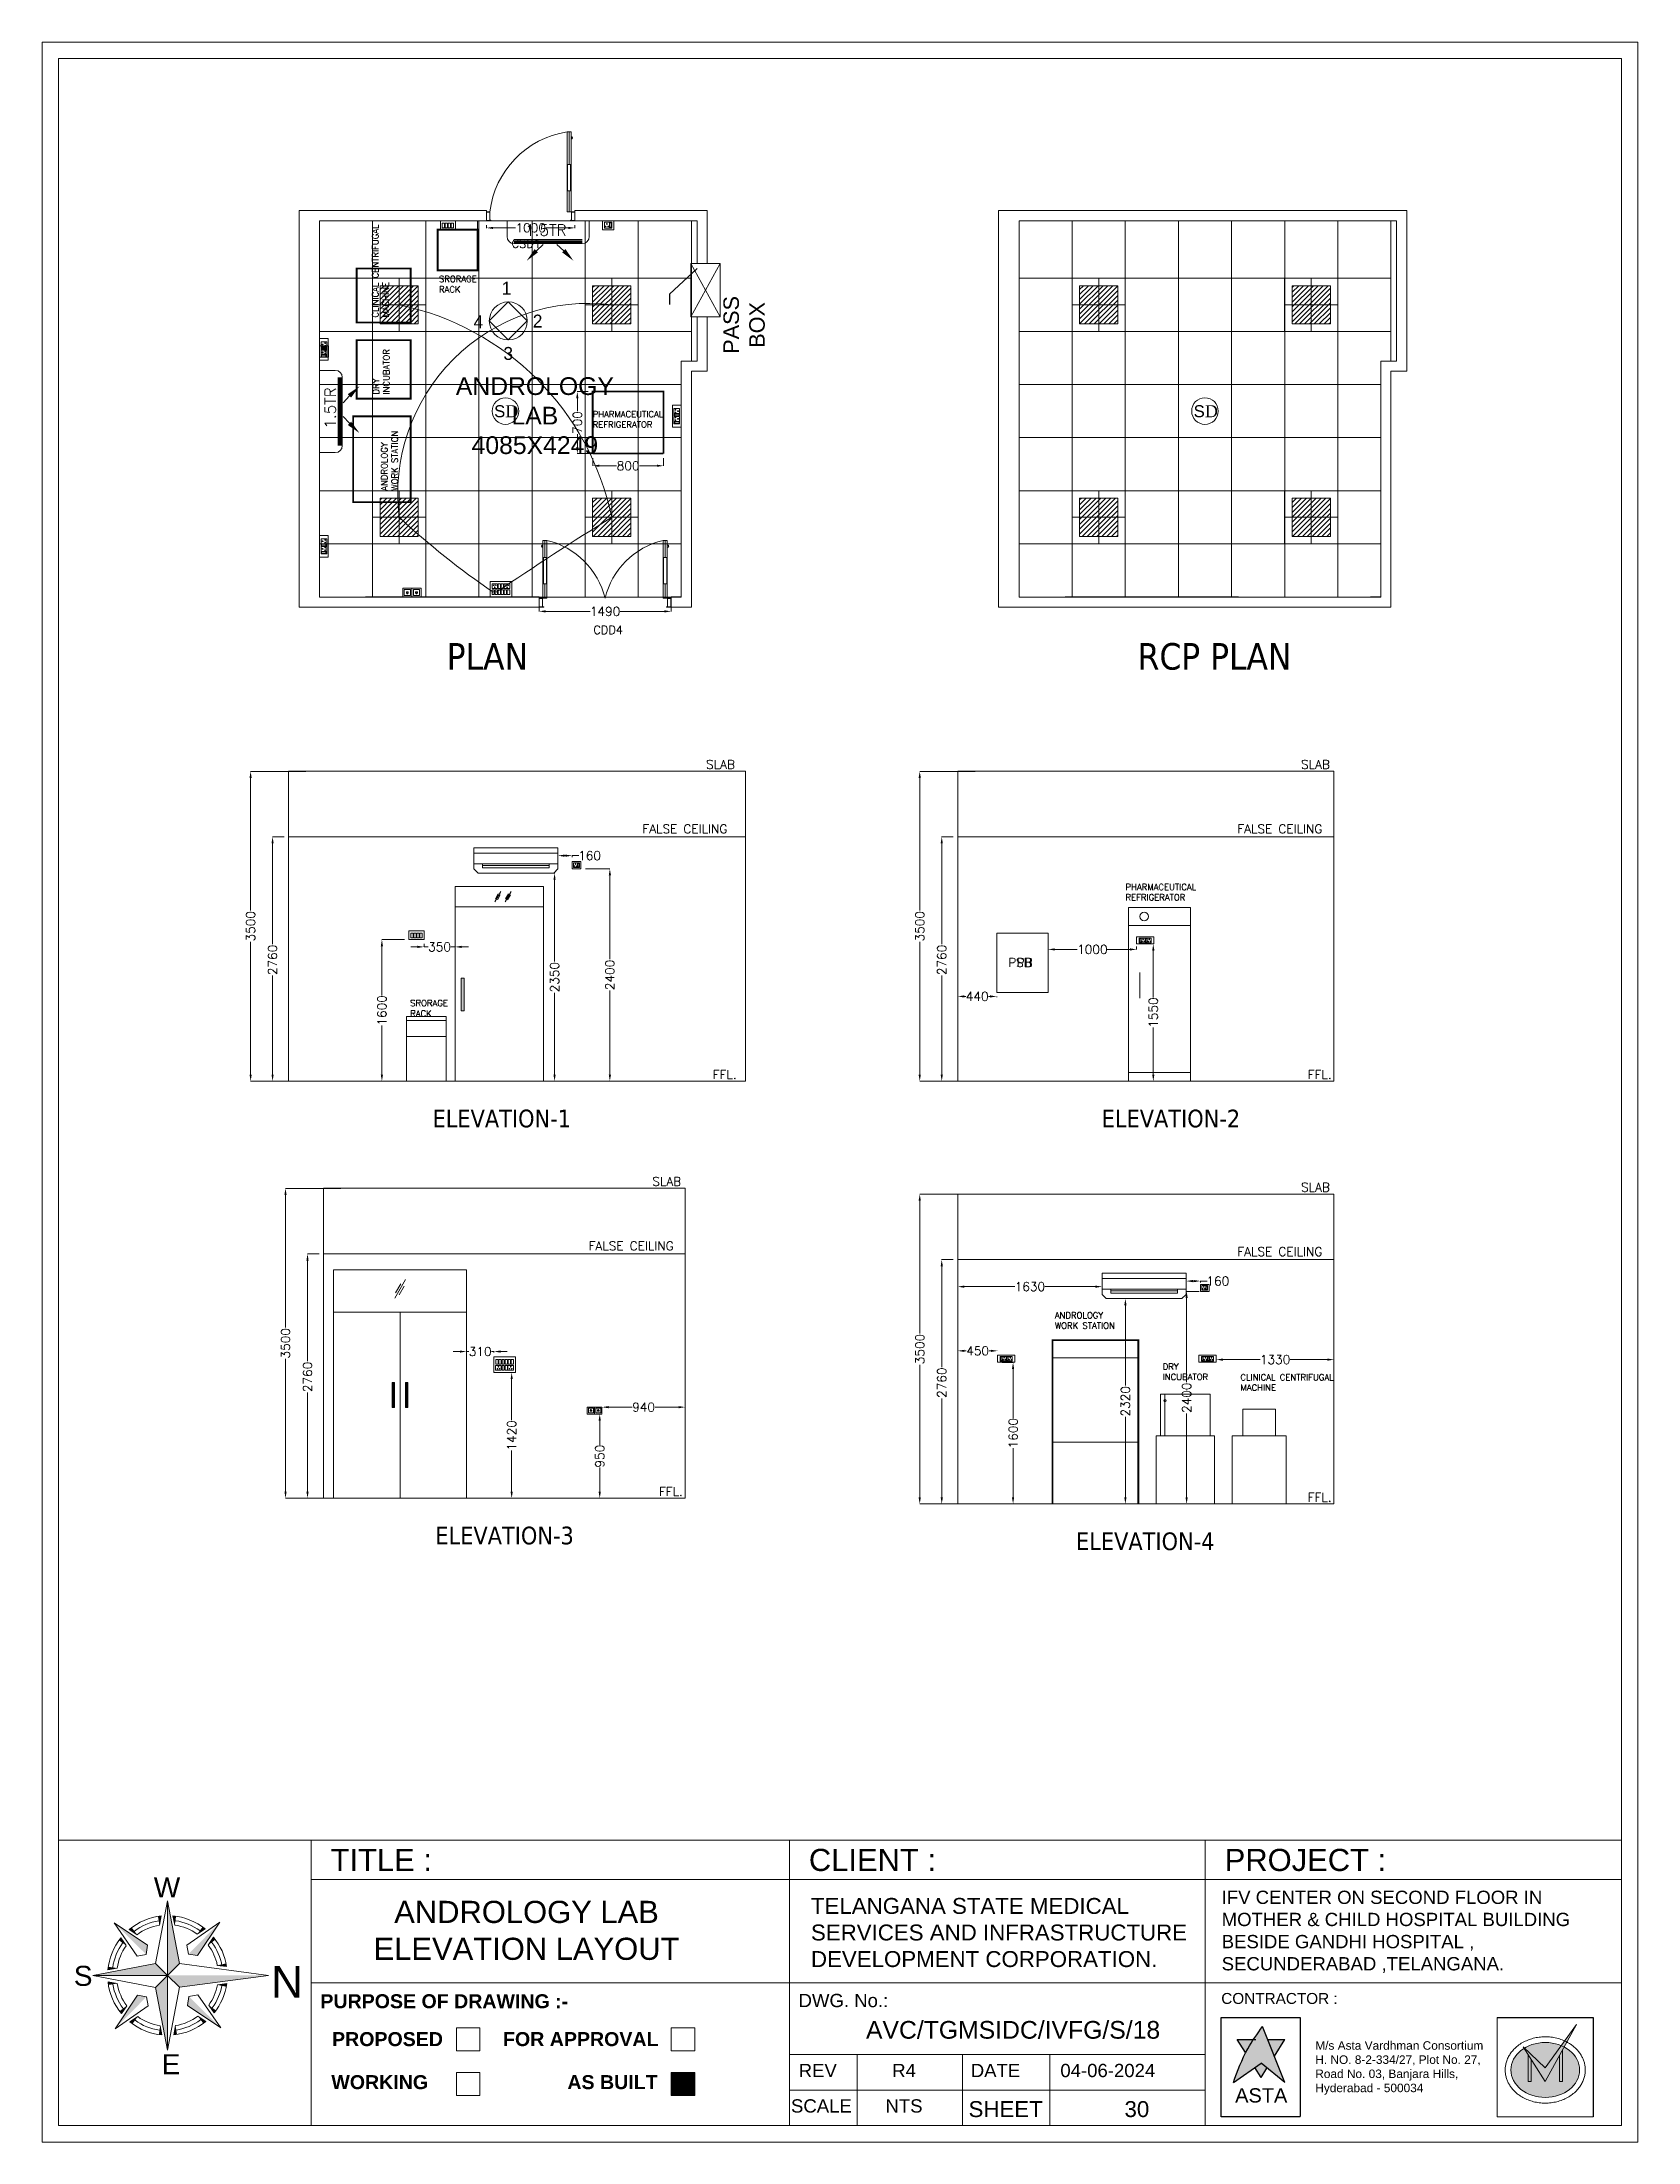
# Model space of a CAD drawing. Extents: x 3552052 to 4102982, y -707811 to -630695.
# Drawn here: x 3984257 to 4002281, y -704834 to -681115 of the extents above; entities that cross this region are included whole.
import ezdxf
from ezdxf.enums import TextEntityAlignment as Align

# ---------------------------------------------------------------- set-up
doc = ezdxf.new("R2010")
doc.units = 0
doc.header["$LTSCALE"] = 6
doc.header["$MEASUREMENT"] = 0
doc.layers.get('0').update_dxf_attribs({"linetype": 'CONTINUOUS', "lineweight": 0})
doc.layers.get('Defpoints').update_dxf_attribs({"linetype": 'CONTINUOUS', "lineweight": 0})
for name, color, linetype, lineweight in [('0.0', 8, 'CONTINUOUS', 0), ('1200 Door', 144, 'CONTINUOUS', 0), ('DIM', 7, 'CONTINUOUS', 0), ('Double Leaf Door', 4, 'CONTINUOUS', 0), ('ELE-12M RAW&UPS SB', 40, 'CONTINUOUS', 0), ('ELE-2NOS OF 6-16 RAW POWER SOCKET', 1, 'CONTINUOUS', 0), ('ELE-4M UPS P.SB', 3, 'CONTINUOUS', 0), ('ELE-6M UPS P.SB', 3, 'CONTINUOUS', 0), ('ELE-SOCKET NMBERING', 7, 'CONTINUOUS', 9), ('ELE.LAN POINT', 3, 'CONTINUOUS', 0), ('EQP', 6, 'CONTINUOUS', 0), ('FA-BELOW SMOKE DERECTOR', 1, 'CONTINUOUS', 0), ('formate text', 8, 'CONTINUOUS', 0), ('hatch', 252, 'CONTINUOUS', 0), ('HVAC', 3, 'CONTINUOUS', 15), ('HVAC_HI-WALL_1.5TR', 5, 'CONTINUOUS', 0), ('MEP_HVAC_RA_DUCT', 1, 'CONTINUOUS', 0), ('MEP_HVAC_TEXT', 7, 'CONTINUOUS', 0), ('SECTION', 251, 'CONTINUOUS', 0), ('Single Leaf Door', 4, 'CONTINUOUS', 0), ('TITLE', 7, 'CONTINUOUS', 0), ('WALL', 8, 'CONTINUOUS', 0), ('WIN', 151, 'CONTINUOUS', 0)]:
    doc.layers.add(name, color=color, linetype=linetype, lineweight=lineweight)
for name, color, linetype, lineweight, true_color in [('ELE-42W EMERGENCY DOWN LIGHT', 7, 'CONTINUOUS', 0, 0x608ec6), ('ELE-6A AC SOCKET', 7, 'CONTINUOUS', 0, 0x00ceb6), ('ELE-LIGHTING WIRING', 7, 'CONTINUOUS', 0, 0x63d7b6)]:
    doc.layers.add(name, color=color, linetype=linetype, lineweight=lineweight, true_color=true_color)
doc.styles.add('Annotation', font='tahoma.ttf')
doc.styles.add('ARIAL', font='arial.ttf')
doc.styles.add('FORMATE', font='arialbd.ttf')
doc.styles.add('PDF Times New Roman', font='times.ttf')
doc.styles.add('ROMANS', font='romans.shx')
doc.styles.get("Standard").update_dxf_attribs({"font": 'SIMPLEX'})
doc.styles.add('style3', font='arialbd.ttf')
doc.styles.add('VERDANA', font='verdana.ttf')
doc.dimstyles.new('AEPL1', dxfattribs={"dimtxt": 100, "dimasz": 75, "dimexe": 1.25, "dimexo": 50, "dimtad": 0, "dimdec": 0, "dimtxsty": 'ROMANS', "dimcen": 2.5, "dimclrd": 7, "dimclre": 7, "dimadec": 0, "dimazin": 0, "dimtfac": 1, "dimtdec": 0, "dimtmove": 0, "dimatfit": 3, "dimfxl": 1, "dimlwd": 0, "dimlwe": 0, "dimarcsym": 0})
doc.dimstyles.new('TEXT', dxfattribs={"dimscale": 0, "dimtxt": 500, "dimasz": 100, "dimexe": 75, "dimexo": 100, "dimgap": 50, "dimtad": 0, "dimdec": 0, "dimzin": 0, "dimdsep": 46, "dimtxsty": 'ARIAL', "dimblk": 'OBLIQUE', "dimcen": 0.09, "dimdle": 100, "dimclrd": 256, "dimclre": 256, "dimclrt": 6, "dimadec": 0, "dimazin": 0, "dimtfac": 1, "dimtdec": 0, "dimtofl": 0, "dimtmove": 2, "dimatfit": 3, "dimfxl": 1, "dimfrac": 2, "dimtolj": 1, "dimtzin": 0, "dimarcsym": 0})

msp = doc.modelspace()

# ---------------------------------------------------------------- texts
at = {"ltscale": 0.1, "char_height": 136.805, "width": 184.566, "attachment_point": 5, "rotation": 0.1103}
for s, insert in [('\\pxqc;{\\F.shx.shx;\\H1.0669x;1}', (3989503.7, -683895.4)), ('\\pxqc;{\\F.shx.shx.shx.shx;\\H1.0669x;4}', (3989185.3, -684277.3)), ('\\pxqc;{\\F.shx.shx.shx;\\H1.0669x;2}', (3989854.2, -684267.4)), ('\\pxqc;{\\F.shx.shx.shx.shx;\\H1.0669x;3}', (3989522.5, -684633.8))]:
    msp.add_mtext(s, dxfattribs=dict(at, insert=insert))
at = {"width": 2697.906, "attachment_point": 3, "style": 'Annotation'}
for s, insert, char_height in [('\\pxql;PLAN', (3991525.3, -687904.4), 300), ('\\pxql;RCP PLAN', (3999328.5, -687904.4), 300), ('\\pxql;ELEVATION-1', (3991365.6, -693174.1), 200), ('\\pxql;ELEVATION-2', (3998922.5, -693174.1), 200), ('\\pxql;ELEVATION-3', (3991397.5, -697884), 200), ('\\pxql;ELEVATION-4', (3998632.7, -697949.2), 200)]:
    msp.add_mtext(s, dxfattribs=dict(at, insert=insert, char_height=char_height))
at = {"layer": '1200 Door', "color": 8, "linetype": 'ByBlock', "style": 'ROMANS'}
for s, p in [('CSD1', (3989560.4, -683439.4, -35804.4)), ('CDD4', (3990483.6, -687802.4, -35804.4))]:
    msp.add_text(s, height=94.18, dxfattribs=at).set_placement(p)
at = {"layer": 'DIM', "color": 8, "linetype": 'Continuous', "insert": (3992187.1, -684310.6, -101230.8), "char_height": 175, "width": 1149.25, "attachment_point": 5, "rotation": 90, "style": 'ARIAL'}
msp.add_mtext('PASS BOX', dxfattribs=at)
at = {"layer": 'DIM', "color": 8, "insert": (3989823.2, -685336.9), "char_height": 200, "width": 1980.803, "attachment_point": 5, "style": 'ARIAL'}
msp.add_mtext('ANDROLOGY\\PLAB\\P4085X4249', dxfattribs=at)
at = {"layer": 'ELE-SOCKET NMBERING', "color": 0, "char_height": 100.004, "width": 2358.602, "attachment_point": 1, "style": 'Annotation'}
for s, insert in [('{\\Fromans|c0;SLAB}', (3991756.2, -689225.2)), ('{\\Fromans|c0;SLAB}', (3998475.4, -689225.2)), ('{\\Fromans|c0;FALSE CEILING }', (3991037.9, -689952.5)), ('{\\Fromans|c0;FALSE CEILING }', (3997757.2, -689952.5)), ('{\\Fromans|c0;PSB}', (3995168.9, -691462.2)), ('{\\Fromans|c0;PB}', (3995264.1, -691462.2)), ('{\\Fromans|c0;FFL.}', (3991831.4, -692727.6)), ('{\\Fromans|c0;FFL.}', (3998550.6, -692727.6)), ('{\\Fromans|c0;SLAB}', (3991149.2, -693935.2)), ('{\\Fromans|c0;SLAB}', (3998475.4, -694000.4)), ('{\\Fromans|c0;FALSE CEILING }', (3990431, -694662.5)), ('{\\Fromans|c0;FALSE CEILING }', (3997757.2, -694727.7)), ('{\\Fromans|c0;FFL.}', (3991224.4, -697437.6)), ('{\\Fromans|c0;FFL.}', (3998550.6, -697502.7))]:
    msp.add_mtext(s, dxfattribs=dict(at, insert=insert))
at = {"layer": 'formate text', "color": 7, "lineweight": 15, "ltscale": 100, "style": 'style3'}
msp.add_text('PURPOSE OF DRAWING :-', height=158.21, dxfattribs=at).set_placement((3987400.8, -703323.2, -100))
at = {"layer": 'formate text', "color": 7, "lineweight": 15, "style": 'FORMATE'}
for s, p in [('PROPOSED ', (3988846.7, -703751, -100)), ('FOR APPROVAL', (3991219.3, -703751, -100)), ('WORKING', (3988617.2, -704237.1, -100)), ('AS BUILT', (3991209.6, -704237.1, -100))]:
    msp.add_text(s, height=158.21, dxfattribs=at).set_placement(p, align=Align.RIGHT)
at = {"layer": 'MEP_HVAC_TEXT', "linetype": 'ByBlock', "char_height": 70, "attachment_point": 1, "rotation": 90}
for s, width, insert in [('CLINICAL CENTRIFUGAL\\PMACHINE', 1014.38, (3987987.5, -684228.6)), ('DRY\\PINCUBATOR', 708.921, (3987993.6, -685097.1)), ('ANDROLOGY \\PWORK STATION', 1116.402, (3988088.1, -686183.6))]:
    msp.add_mtext_dynamic_manual_height_columns(s, width=width, gutter_width=10, heights=[0], dxfattribs=dict(at, insert=insert))
at = {"layer": 'MEP_HVAC_TEXT', "color": 0, "char_height": 125, "attachment_point": 3, "style": 'VERDANA'}
for insert, rotation in [((3990181, -683178.4), 359.99312), ((3987450.2, -685015.1), 89.99312)]:
    msp.add_mtext_dynamic_manual_height_columns('{\\Fromans|c0;\\C256;1.5TR}', width=1718.699, gutter_width=750, heights=[0], dxfattribs=dict(at, insert=insert, rotation=rotation))
at = {"layer": 'MEP_HVAC_TEXT', "linetype": 'ByBlock', "char_height": 70, "attachment_point": 1}
for s, width, insert in [('SRORAGE \\PRACK', 357.7, (3988740.5, -683757)), ('PHARMACEUTICAL \\PREFRIGERATOR', 1426.132, (3990475.8, -685283.9)), ('PHARMACEUTICAL \\PREFRIGERATOR', 1426.132, (3996493.7, -690624)), ('SRORAGE \\PRACK', 357.7, (3988415.2, -691936)), ('ANDROLOGY \\PWORK STATION', 1116.402, (3995695.2, -695461.4)), ('DRY\\PINCUBATOR', 708.921, (3996913.4, -696040.8)), ('CLINICAL CENTRIFUGAL\\PMACHINE', 1014.38, (3997791.7, -696161.3))]:
    msp.add_mtext_dynamic_manual_height_columns(s, width=width, gutter_width=10, heights=[0], dxfattribs=dict(at, insert=insert))
at = {"layer": 'TITLE', "color": 7, "style": 'ARIAL'}
for s, height, p in [('TITLE :', 250, (3987516.2, -701773.3)), ('CLIENT :', 250, (3992917.7, -701773.3)), ('PROJECT :', 250, (3997613.5, -701773.3)), ('W', 226.5, (3985519.7, -702070.9, 0)), ('S', 226.5, (3984616.5, -703070.5, 0)), ('DWG. No.:', 150, (3992801.1, -703310.8)), ('E', 226.5, (3985608.8, -704069, 0))]:
    msp.add_text(s, height=height, dxfattribs=at).set_placement(p)
at = {"layer": 'TITLE', "color": 5, "style": 'ARIAL'}
msp.add_text('N', height=357.2, rotation=180, dxfattribs=at).set_placement((3987204.9, -702848, 0))
at = {"layer": 'TITLE', "color": 7, "style": 'ARIAL'}
for s, height, p in [('REV', 150, (3993017.9, -704026.4)), ('R4', 150, (3993992.8, -704026.4)), ('DATE', 150, (3995025.5, -704026.4)), ('04-06-2024', 150, (3996293.5, -704026.4)), ('SCALE', 150, (3993059.3, -704426.4)), ('NTS', 150, (3993991.9, -704426.4)), ('SHEET', 180, (3995139.4, -704462.3)), ('30', 180, (3996622, -704462.3))]:
    msp.add_text(s, height=height, dxfattribs=at).set_placement(p, align=Align.MIDDLE_CENTER)
at = {"layer": 'TITLE', "color": 7, "attachment_point": 1, "style": 'ARIAL'}
for s, width, gutter_width, insert, char_height in [('\\pxql;IFV CENTER ON SECOND FLOOR IN MOTHER & CHILD HOSPITAL BUILDING BESIDE GANDHI HOSPITAL , SECUNDERABAD ,TELANGANA. ', 4493.629, 10, (3997579.6, -701995.4), 150), ('\\pxqc;ANDROLOGY LAB ELEVATION LAYOUT', 4493.629, 10, (3987482.2, -702110.1), 250), ('{\\C256;TELANGANA STATE MEDICAL SERVICES AND INFRASTRUCTURE DEVELOPMENT CORPORATION.}', 4493.629, 10, (3992941.4, -702077.7), 180), ('\\pxqc;AVC/TGMSIDC/IVFG/S/18', 5392.273, 12, (3992527.5, -703467.1), 200)]:
    msp.add_mtext_dynamic_manual_height_columns(s, width=width, gutter_width=gutter_width, heights=[0], dxfattribs=dict(at, insert=insert, char_height=char_height))

# ---------------------------------------------------------------- blocks, each defined once
blk = doc.blocks.new('GGG')
at = {"layer": 'ELE-4M UPS P.SB', "color": 8, "linetype": 'ByBlock'}
for p, q in [((3563286, -677232), (3563286, -672983)), ((3563886, -677232), (3563886, -672983)), ((3564486, -677232), (3564486, -672983)), ((3565086, -677232), (3565086, -672983)), ((3565686, -677232), (3565686, -672983)), ((3566286, -677232), (3566286, -672983)), ((3566886, -674567), (3566886, -672983)), ((3562686, -673632), (3566886, -673632)), ((3562686, -674232), (3566886, -674232)), ((3562686, -674832), (3566771, -674832)), ((3562686, -675432), (3566771, -675432)), ((3562686, -676032), (3566771, -676032)), ((3562686, -676632), (3566771, -676632))]:
    blk.add_line(p, q, dxfattribs=at)
for points in [[(3562686, -672983), (3562686, -677232), (3566771, -677232), (3566771, -674567), (3566886, -674567)], [(3566886, -672983), (3562686, -672983)]]:
    blk.add_lwpolyline(points, dxfattribs=at)
blk = doc.blocks.new('_Oblique')
at = {"color": 0, "linetype": 'ByBlock', "lineweight": -2}
blk.add_line((-0.5, -0.5), (0.5, 0.5), dxfattribs=at)
blk = doc.blocks.new('*D534')
at = {"layer": 'Defpoints', "color": 0, "linetype": 'ByBlock', "transparency": 16777216}
for p in [(3989871, -687442), (3991361, -687442), (3991361, -687546)]:
    blk.add_point(p, dxfattribs=at)
at = {"layer": 'DIM', "color": 7, "linetype": 'ByBlock', "lineweight": 0, "transparency": 16777216}
for p, q in [((3989871, -687492), (3989871, -687548)), ((3989946, -687546), (3990446, -687546)), ((3991286, -687546), (3990786, -687546)), ((3991361, -687492), (3991361, -687548))]:
    blk.add_line(p, q, dxfattribs=at)
at = {"layer": 'DIM', "color": 7, "linetype": 'ByBlock', "transparency": 16777216}
for points in [[(3989946, -687534), (3989946, -687559), (3989871, -687546)], [(3991286, -687534), (3991286, -687559), (3991361, -687546)]]:
    blk.add_solid(points, dxfattribs=at)
at = {"layer": 'DIM', "color": 0, "linetype": 'ByBlock', "transparency": 16777216, "insert": (3990616, -687546), "char_height": 100, "attachment_point": 5, "style": 'ROMANS'}
blk.add_mtext('1490', dxfattribs=at)
blk = doc.blocks.new('1500x2100x100 DD')
at = {"layer": 'Double Leaf Door'}
for points in [[(49, 264), (54, 264), (54, 560), (49, 560)], [(93, 560), (88, 560), (88, 264), (93, 264)], [(1407, 560), (1412, 560), (1412, 264), (1407, 264)], [(1451, 264), (1446, 264), (1446, 560), (1451, 560)]]:
    blk.add_hatch(color=6, dxfattribs=at).paths.add_polyline_path(points)
at = {"layer": 'Double Leaf Door', "color": 8}
for p, q in [((49, 100), (49, 754)), ((49, 754), (93, 754)), ((71, 560), (71, 754)), ((93, 754), (93, 100)), ((1451, 754), (1407, 754)), ((1407, 754), (1407, 100)), ((1429, 560), (1429, 754)), ((1451, 100), (1451, 754)), ((35, 697), (35, 679)), ((49, 699), (37, 699)), ((37, 677), (49, 677)), ((49, 699), (49, 677)), ((1451, 699), (1463, 699)), ((1451, 699), (1451, 677)), ((1463, 677), (1451, 677)), ((1465, 697), (1465, 679)), ((71, 100), (71, 264)), ((1429, 100), (1429, 264)), ((5, 100), (5, 0)), ((45, 100), (5, 100)), ((5, 0), (45, 0)), ((7, 98), (7, 2)), ((43, 98), (7, 98)), ((7, 2), (45, 2)), ((43, 3), (43, 98)), ((55, 3), (43, 3)), ((45, 5), (45, 100)), ((57, 5), (45, 5)), ((45, 2), (55, 2)), ((45, 0), (57, 0)), ((93, 100), (49, 100)), ((55, 2), (55, 3)), ((57, 0), (57, 5)), ((1407, 100), (1451, 100)), ((1443, 0), (1443, 5)), ((1443, 5), (1455, 5)), ((1455, 0), (1443, 0)), ((1445, 2), (1445, 3)), ((1445, 3), (1457, 3)), ((1455, 2), (1445, 2)), ((1455, 5), (1455, 100)), ((1455, 100), (1495, 100)), ((1493, 2), (1455, 2)), ((1495, 0), (1455, 0)), ((1457, 3), (1457, 98)), ((1457, 98), (1493, 98)), ((1493, 98), (1493, 2)), ((1495, 100), (1495, 0))]:
    blk.add_line(p, q, dxfattribs=at)
at = {"layer": 'Double Leaf Door', "color": 6}
for p, q in [((93, 560), (49, 560)), ((49, 560), (49, 264)), ((54, 264), (54, 560)), ((88, 264), (88, 560)), ((93, 264), (93, 560)), ((1407, 264), (1407, 560)), ((1407, 560), (1451, 560)), ((1412, 264), (1412, 560)), ((1446, 264), (1446, 560)), ((1451, 560), (1451, 264)), ((49, 264), (93, 264)), ((1451, 264), (1407, 264))]:
    blk.add_line(p, q, dxfattribs=at)
at = {"layer": 'Double Leaf Door', "color": 6, "ltscale": 100}
for p, q in [((88, 560), (88, 264)), ((1412, 560), (1412, 264))]:
    blk.add_line(p, q, dxfattribs=at)
at = {"layer": 'Double Leaf Door', "color": 6}
for points in [[(49, 560), (49, 264), (54, 264), (54, 560), (49, 560)], [(93, 560), (93, 264), (88, 264), (88, 560), (93, 560)], [(1407, 560), (1407, 264), (1412, 264), (1412, 560), (1407, 560)], [(1451, 560), (1451, 264), (1446, 264), (1446, 560), (1451, 560)]]:
    blk.add_lwpolyline(points, dxfattribs=at)
at = {"layer": 'Double Leaf Door', "ltscale": 5000}
for points in [[(49, 560), (49, 264), (54, 264), (54, 560), (49, 560)], [(1451, 560), (1451, 264), (1446, 264), (1446, 560), (1451, 560)]]:
    blk.add_lwpolyline(points, dxfattribs=at)
at = {"layer": 'Double Leaf Door', "color": 8}
for centre, radius, start, end in [((-111, -108), 886, 13.5745, 76.6836), ((1611, -108), 886, 103.3164, 166.4255), ((35, 688), 3.72, 90, 270), ((37, 697), 1.98, 90, 180), ((37, 679), 1.98, 180, 270), ((1463, 697), 1.98, 0, 90), ((1463, 679), 1.98, 270, 0), ((1465, 688), 3.72, 270, 90)]:
    blk.add_arc(centre, radius, start, end, dxfattribs=at)
blk = doc.blocks.new('*D535')
at = {"layer": 'Defpoints', "color": 0, "linetype": 'ByBlock', "transparency": 16777216}
for p in [(3989276, -683135), (3990276, -683135), (3990276, -683215)]:
    blk.add_point(p, dxfattribs=at)
at = {"layer": 'DIM', "color": 7, "linetype": 'ByBlock', "lineweight": 0, "transparency": 16777216}
for p, q in [((3989276, -683185), (3989276, -683217)), ((3989351, -683215), (3989606, -683215)), ((3990201, -683215), (3989946, -683215)), ((3990276, -683185), (3990276, -683217))]:
    blk.add_line(p, q, dxfattribs=at)
at = {"layer": 'DIM', "color": 7, "linetype": 'ByBlock', "transparency": 16777216}
for points in [[(3989351, -683203), (3989351, -683228), (3989276, -683215)], [(3990201, -683203), (3990201, -683228), (3990276, -683215)]]:
    blk.add_solid(points, dxfattribs=at)
at = {"layer": 'DIM', "color": 0, "linetype": 'ByBlock', "transparency": 16777216, "insert": (3989776, -683215), "char_height": 100, "attachment_point": 5, "style": 'ROMANS'}
blk.add_mtext('1000', dxfattribs=at)
blk = doc.blocks.new('DFGFGFG')
at = {"layer": 'ELE-12M RAW&UPS SB', "color": 3, "linetype": 'ByBlock'}
for p, q in [((3567585, -693221), (3567638, -693221)), ((3567585, -693284), (3567585, -693221)), ((3567638, -693284), (3567585, -693284)), ((3567638, -693221), (3567638, -693284)), ((3567585, -693423), (3567585, -693360)), ((3567585, -693360), (3567638, -693360)), ((3567638, -693423), (3567585, -693423)), ((3567638, -693360), (3567638, -693423))]:
    blk.add_line(p, q, dxfattribs=at)
for points in [[(3567665, -693199), (3567665, -693443), (3567490, -693443), (3567490, -693199)], [(3567570, -693256), (3567570, -693282), (3567517, -693282), (3567517, -693256)], [(3567570, -693290), (3567570, -693317), (3567517, -693317), (3567517, -693290)], [(3567638, -693290), (3567638, -693317), (3567585, -693317), (3567585, -693290)], [(3567570, -693325), (3567570, -693351), (3567517, -693351), (3567517, -693325)], [(3567570, -693360), (3567570, -693386), (3567517, -693386), (3567517, -693360)], [(3567570, -693394), (3567570, -693421), (3567517, -693421), (3567517, -693394)], [(3567638, -693325), (3567638, -693351), (3567585, -693351), (3567585, -693325)]]:
    blk.add_lwpolyline(points, close=True, dxfattribs=at)
at = {"layer": 'ELE-12M RAW&UPS SB', "color": 3, "linetype": 'ByBlock', "elevation": 0}
blk.add_lwpolyline([(3567570, -693221), (3567570, -693247), (3567517, -693247), (3567517, -693221)], close=True, dxfattribs=at)
at = {"layer": 'ELE-12M RAW&UPS SB', "color": 3, "linetype": 'ByBlock'}
for centre, radius, start, end in [((3567599, -693252), 3.6, 37.1584, 322.8416), ((3567602, -693252), 2.29, 251.4031, 108.5969), ((3567622, -693239), 3.1, 357.49, 264.7311), ((3567622, -693266), 3.1, 95.2689, 2.51), ((3567624, -693242), 2.5, 194.9049, 67.3162), ((3567624, -693263), 2.5, 292.6838, 165.0951), ((3567599, -693391), 3.6, 37.1584, 322.8416), ((3567602, -693391), 2.29, 251.4031, 108.5969), ((3567622, -693378), 3.1, 357.49, 264.7311), ((3567622, -693404), 3.1, 95.2689, 2.51), ((3567624, -693380), 2.5, 194.9049, 67.3162), ((3567624, -693402), 2.5, 292.6838, 165.0951)]:
    blk.add_arc(centre, radius, start, end, dxfattribs=at)
blk = doc.blocks.new('Voice')
at = {"layer": 'ELE.LAN POINT', "color": 6}
for points in [[(0, -32), (128, -32), (128, 92), (0, 92)], [(22, -10), (106, -10), (106, 70), (22, 70)], [(77, 21), (70, 21), (70, 12), (58, 12), (58, 21), (51, 21), (51, 39), (77, 39)], [(76, 23), (68, 23), (68, 13), (59, 13), (59, 23), (52, 23), (52, 37), (76, 37)]]:
    blk.add_lwpolyline(points, close=True, dxfattribs=at)
blk = doc.blocks.new('RTUH 6U')
at = {"layer": 'ELE-2NOS OF 6-16 RAW POWER SOCKET', "color": 30, "lineweight": 0, "ltscale": 300}
for p, q in [((-312, -26), (-227, -26)), ((-312, -124), (-312, -26)), ((-227, -124), (-312, -124)), ((-227, -26), (-227, -124)), ((-187, -26), (-221, -26)), ((-221, -26), (-221, -124)), ((-187, -124), (-221, -124)), ((-221, -124), (-187, -124)), ((-190, -37), (-218, -37)), ((-218, -37), (-218, -113)), ((-190, -40), (-218, -40)), ((-218, -113), (-190, -113)), ((-190, -113), (-190, -37)), ((-187, -124), (-187, -26)), ((-187, -124), (-187, -26)), ((-181, -124), (-181, -26)), ((-181, -26), (-96, -26)), ((-96, -124), (-181, -124)), ((-96, -26), (-96, -124)), ((-57, -26), (-91, -26)), ((-91, -26), (-91, -124)), ((-57, -124), (-91, -124)), ((-91, -124), (-57, -124)), ((-60, -37), (-88, -37)), ((-88, -37), (-88, -113)), ((-60, -40), (-88, -40)), ((-88, -113), (-60, -113)), ((-60, -113), (-60, -37)), ((-57, -124), (-57, -26)), ((-57, -124), (-57, -26))]:
    blk.add_line(p, q, dxfattribs=at)
blk.add_lwpolyline([(0, 0), (-368, 0), (-368, -150), (0, -150)], close=True, dxfattribs=at)
for centre, radius, start, end in [((-293, -56), 5.7, 87.49, 354.7311), ((-289, -52), 4.6, 284.9049, 157.3162), ((-269, -99), 6.62, 127.1584, 52.8416), ((-269, -92), 4.22, 341.4031, 198.5969), ((-249, -52), 4.6, 22.6838, 255.0951), ((-245, -56), 5.7, 185.2689, 92.51), ((-163, -56), 5.7, 87.49, 354.7311), ((-159, -52), 4.6, 284.9049, 157.3162), ((-139, -99), 6.62, 127.1584, 52.8416), ((-139, -92), 4.22, 341.4031, 198.5969), ((-119, -52), 4.6, 22.6838, 255.0951), ((-115, -56), 5.7, 185.2689, 92.51)]:
    blk.add_arc(centre, radius, start, end, dxfattribs=at)
blk = doc.blocks.new('HI WALL SPLIT AC UNIT 1.5TR')
at = {"layer": 'HVAC_HI-WALL_1.5TR', "color": 5, "lineweight": 5}
for p, q in [((1295076, -129963), (1295847, -129963)), ((1294997, -130221), (1294997, -130042)), ((1295926, -130221), (1295926, -130042)), ((1294997, -130221), (1295926, -130221))]:
    blk.add_line(p, q, dxfattribs=at)
at = {"layer": 'HVAC_HI-WALL_1.5TR', "color": 8, "lineweight": 5}
for p, q in [((1295076, -129970), (1295847, -129970)), ((1295076, -129979), (1295847, -129979)), ((1295076, -129988), (1295847, -129988)), ((1295076, -130000), (1295847, -130000)), ((1295076, -130009), (1295847, -130009))]:
    blk.add_line(p, q, dxfattribs=at)
at = {"layer": 'HVAC_HI-WALL_1.5TR', "color": 7, "lineweight": 5}
for p, q in [((1295285, -129882), (1295363, -129952)), ((1295595, -129882), (1295517, -129952))]:
    blk.add_line(p, q, dxfattribs=at)
at = {"layer": 'HVAC_HI-WALL_1.5TR', "color": 5, "lineweight": 5}
for centre, start, end in [((1295076, -130042), 90, 180), ((1295847, -130042), 0, 90)]:
    blk.add_arc(centre, 78.8, start, end, dxfattribs=at)
at = {"layer": 'HVAC_HI-WALL_1.5TR', "color": 7, "lineweight": 5}
for points in [[(1295304, -129864), (1295266, -129901), (1295176, -129769)], [(1295576, -129864), (1295614, -129901), (1295704, -129769)]]:
    blk.add_solid(points, dxfattribs=at)
blk = doc.blocks.new('EQ2WE')
at = {"layer": 'ELE-6A AC SOCKET', "lineweight": 0}
for p, q in [((-99, 170), (-215, 170)), ((-215, 170), (-215, 36)), ((-215, 36), (-99, 36)), ((-99, 36), (-99, 170)), ((-91, 36), (-91, 170)), ((-91, 170), (-45, 170)), ((-45, 170), (-91, 170)), ((-45, 36), (-91, 36)), ((-87, 51), (-87, 155)), ((-87, 155), (-48, 155)), ((-48, 55), (-87, 55)), ((-48, 51), (-87, 51)), ((-48, 155), (-48, 51)), ((-45, 170), (-45, 36)), ((-45, 170), (-45, 36))]:
    blk.add_line(p, q, dxfattribs=at)
blk.add_lwpolyline([(0, 0), (-257, 0), (-257, 206), (0, 206)], close=True, dxfattribs=at)
for centre, radius, start, end in [((-190, 77), 7.83, 5.2689, 272.51), ((-184, 72), 6.31, 202.6838, 75.0951), ((-157, 136), 9.08, 307.1584, 232.8416), ((-157, 127), 5.79, 161.4031, 18.5969), ((-130, 72), 6.31, 104.9049, 337.3162), ((-124, 77), 7.83, 267.49, 174.7311)]:
    blk.add_arc(centre, radius, start, end, dxfattribs=at)
blk = doc.blocks.new('FGFGFGFG')
at = {"layer": 'ELE-6M UPS P.SB', "color": 3, "linetype": 'ByBlock'}
for points in [[(3565675, -683133), (3565845, -683133), (3565845, -683233), (3565675, -683233)], [(3565695, -683161), (3565721, -683161), (3565721, -683213), (3565695, -683213)], [(3565729, -683161), (3565756, -683161), (3565756, -683213), (3565729, -683213)], [(3565764, -683161), (3565790, -683161), (3565790, -683213), (3565764, -683213)], [(3565799, -683161), (3565825, -683161), (3565825, -683213), (3565799, -683213)]]:
    blk.add_lwpolyline(points, close=True, dxfattribs=at)
blk = doc.blocks.new('54W EME')
at = {"layer": 'ELE-42W EMERGENCY DOWN LIGHT'}
h = blk.add_hatch(dxfattribs=at)
h.set_pattern_fill('ANSI31', color=8, scale=312.5, style=0)
h.paths.add_polyline_path([(-216, -216), (-216, 216), (216, 216), (216, -216)])
for p, q in [((0, 300), (0, -300)), ((-300, 0), (300, 0))]:
    blk.add_line(p, q, dxfattribs=at)
for points in [[(-300, -300), (-300, 300), (300, 300), (300, -300)], [(-216, -216), (-216, 216), (216, 216), (216, -216)]]:
    blk.add_lwpolyline(points, close=True, dxfattribs=at)
blk = doc.blocks.new('SMOKE DETECTOR')
at = {"layer": 'FA-BELOW SMOKE DERECTOR', "color": 7}
blk.add_circle((931029, -118294), 166, dxfattribs=at)
at = {"layer": 'FA-BELOW SMOKE DERECTOR', "insert": (930887, -118373), "char_height": 150, "attachment_point": 7, "style": 'PDF Times New Roman'}
blk.add_mtext('{\\fArial|b0|i0|c0|p34;S}D', dxfattribs=at)
blk = doc.blocks.new('1000x2100x100 SD')
at = {"layer": 'Single Leaf Door'}
for points in [[(44, 339), (49, 339), (49, 635), (44, 635)], [(88, 635), (83, 635), (83, 339), (88, 339)]]:
    blk.add_hatch(color=6, dxfattribs=at).paths.add_polyline_path(points)
at = {"layer": 'Single Leaf Door', "color": 8}
for p, q in [((44, 100), (44, 1004)), ((44, 1004), (88, 1004)), ((66, 635), (66, 1004)), ((88, 1004), (88, 100)), ((30, 947), (30, 929)), ((44, 949), (32, 949)), ((32, 927), (44, 927)), ((44, 949), (44, 927)), ((66, 100), (66, 339)), ((0, 100), (0, 0)), ((40, 100), (0, 100)), ((0, 0), (40, 0)), ((2, 98), (2, 2)), ((38, 98), (2, 98)), ((2, 2), (40, 2)), ((38, 3), (38, 98)), ((50, 3), (38, 3)), ((40, 5), (40, 100)), ((52, 5), (40, 5)), ((40, 2), (50, 2)), ((40, 0), (52, 0)), ((88, 100), (44, 100)), ((50, 2), (50, 3)), ((52, 0), (52, 5)), ((948, 5), (960, 5)), ((948, 0), (948, 5)), ((960, 0), (948, 0)), ((950, 3), (962, 3)), ((950, 2), (950, 3)), ((960, 2), (950, 2)), ((960, 5), (960, 100)), ((960, 100), (1000, 100)), ((998, 2), (960, 2)), ((1000, 0), (960, 0)), ((962, 3), (962, 98)), ((962, 98), (998, 98)), ((998, 98), (998, 2)), ((1000, 100), (1000, 0))]:
    blk.add_line(p, q, dxfattribs=at)
at = {"layer": 'Single Leaf Door', "color": 6}
for p, q in [((88, 635), (44, 635)), ((44, 635), (44, 339)), ((49, 339), (49, 635)), ((83, 339), (83, 635)), ((88, 339), (88, 635)), ((44, 339), (88, 339))]:
    blk.add_line(p, q, dxfattribs=at)
at = {"layer": 'Single Leaf Door', "color": 6, "ltscale": 100}
blk.add_line((83, 635), (83, 339), dxfattribs=at)
at = {"layer": 'Single Leaf Door', "color": 6}
for points in [[(44, 635), (44, 339), (49, 339), (49, 635), (44, 635)], [(88, 635), (88, 339), (83, 339), (83, 635), (88, 635)]]:
    blk.add_lwpolyline(points, dxfattribs=at)
at = {"layer": 'Single Leaf Door', "ltscale": 5000}
blk.add_lwpolyline([(44, 635), (44, 339), (49, 339), (49, 635), (44, 635)], dxfattribs=at)
at = {"layer": 'Single Leaf Door', "color": 8}
for centre, radius, start, end in [((-69, -20), 1036, 6.6418, 81.2791), ((30, 938), 3.72, 90, 270), ((32, 947), 1.98, 90, 180), ((32, 929), 1.98, 180, 270)]:
    blk.add_arc(centre, radius, start, end, dxfattribs=at)
blk = doc.blocks.new('*D536')
at = {"layer": 'Defpoints', "color": 0, "linetype": 'ByBlock', "transparency": 16777216}
for p in [(3986861, -690093), (3987042, -690093), (3987241, -692853)]:
    blk.add_point(p, dxfattribs=at)
at = {"layer": 'ELE-4M UPS P.SB', "color": 7, "linetype": 'ByBlock', "lineweight": 0, "transparency": 16777216}
for p, q in [((3986992, -690093), (3986860, -690093)), ((3986861, -690168), (3986861, -691306)), ((3986861, -692778), (3986861, -691659)), ((3987191, -692853), (3986860, -692853))]:
    blk.add_line(p, q, dxfattribs=at)
at = {"layer": 'ELE-4M UPS P.SB', "color": 7, "linetype": 'ByBlock', "transparency": 16777216}
for points in [[(3986849, -690168), (3986874, -690168), (3986861, -690093)], [(3986849, -692778), (3986874, -692778), (3986861, -692853)]]:
    blk.add_solid(points, dxfattribs=at)
at = {"layer": 'ELE-4M UPS P.SB', "color": 0, "linetype": 'ByBlock', "transparency": 16777216, "insert": (3986861, -691483), "char_height": 100, "attachment_point": 5, "rotation": 90, "style": 'ROMANS'}
blk.add_mtext('2760', dxfattribs=at)
blk = doc.blocks.new('*D537')
at = {"layer": 'Defpoints', "color": 0, "linetype": 'ByBlock', "transparency": 16777216}
for p in [(3986613, -689353), (3987288, -689353), (3987241, -692853)]:
    blk.add_point(p, dxfattribs=at)
at = {"layer": 'ELE-4M UPS P.SB', "color": 7, "linetype": 'ByBlock', "lineweight": 0, "transparency": 16777216}
for p, q in [((3987238, -689353), (3986612, -689353)), ((3986613, -689428), (3986613, -690926)), ((3986613, -692778), (3986613, -691279)), ((3987191, -692853), (3986612, -692853))]:
    blk.add_line(p, q, dxfattribs=at)
at = {"layer": 'ELE-4M UPS P.SB', "color": 7, "linetype": 'ByBlock', "transparency": 16777216}
for points in [[(3986601, -689428), (3986626, -689428), (3986613, -689353)], [(3986601, -692778), (3986626, -692778), (3986613, -692853)]]:
    blk.add_solid(points, dxfattribs=at)
at = {"layer": 'ELE-4M UPS P.SB', "color": 0, "linetype": 'ByBlock', "transparency": 16777216, "insert": (3986613, -691103), "char_height": 100, "attachment_point": 5, "rotation": 90, "style": 'ROMANS'}
blk.add_mtext('3500', dxfattribs=at)
blk = doc.blocks.new('FGF6')
at = {"layer": 'HVAC', "color": 5}
for p, q in [((3680007, -695087), (3680957, -695087)), ((3680007, -695206), (3680957, -695206))]:
    blk.add_line(p, q, dxfattribs=at)
at = {"layer": 'HVAC', "color": 8}
for p, q in [((3680107, -695206), (3680107, -695251)), ((3680107, -695226), (3680858, -695226)), ((3680107, -695251), (3680858, -695251)), ((3680858, -695206), (3680858, -695251))]:
    blk.add_line(p, q, dxfattribs=at)
at = {"layer": 'HVAC', "color": 5}
blk.add_lwpolyline([(3680007, -695026), (3680957, -695026), (3680957, -695265), (3680910, -695312), (3680055, -695312), (3680007, -695265)], close=True, dxfattribs=at)
blk = doc.blocks.new('*D538')
at = {"layer": 'Defpoints', "color": 0, "linetype": 'ByBlock', "transparency": 16777216}
for p in [(3988572, -691253), (3988922, -691253), (3988922, -691336)]:
    blk.add_point(p, dxfattribs=at)
at = {"layer": 'ELE-4M UPS P.SB', "color": 7, "linetype": 'ByBlock', "lineweight": 0, "transparency": 16777216}
for p, q in [((3988497, -691336), (3988422, -691336)), ((3988572, -691303), (3988572, -691337)), ((3988572, -691336), (3988618, -691336)), ((3988922, -691336), (3988876, -691336)), ((3988922, -691303), (3988922, -691337)), ((3988997, -691336), (3989072, -691336))]:
    blk.add_line(p, q, dxfattribs=at)
at = {"layer": 'ELE-4M UPS P.SB', "color": 7, "linetype": 'ByBlock', "transparency": 16777216}
for points in [[(3988497, -691323), (3988497, -691348), (3988572, -691336)], [(3988997, -691323), (3988997, -691348), (3988922, -691336)]]:
    blk.add_solid(points, dxfattribs=at)
at = {"layer": 'ELE-4M UPS P.SB', "color": 0, "linetype": 'ByBlock', "transparency": 16777216, "insert": (3988747, -691336), "char_height": 100, "attachment_point": 5, "style": 'ROMANS'}
blk.add_mtext('350', dxfattribs=at)
blk = doc.blocks.new('*D539')
at = {"layer": 'Defpoints', "color": 0, "linetype": 'ByBlock', "transparency": 16777216}
for p in [(3988401, -691253), (3988096, -692853), (3988401, -692853)]:
    blk.add_point(p, dxfattribs=at)
at = {"layer": 'ELE-4M UPS P.SB', "color": 7, "linetype": 'ByBlock', "lineweight": 0, "transparency": 16777216}
for p, q in [((3988351, -691253), (3988095, -691253)), ((3988096, -691328), (3988096, -691883)), ((3988096, -692778), (3988096, -692222)), ((3988351, -692853), (3988095, -692853))]:
    blk.add_line(p, q, dxfattribs=at)
at = {"layer": 'ELE-4M UPS P.SB', "color": 7, "linetype": 'ByBlock', "transparency": 16777216}
for points in [[(3988083, -691328), (3988108, -691328), (3988096, -691253)], [(3988083, -692778), (3988108, -692778), (3988096, -692853)]]:
    blk.add_solid(points, dxfattribs=at)
at = {"layer": 'ELE-4M UPS P.SB', "color": 0, "linetype": 'ByBlock', "transparency": 16777216, "insert": (3988096, -692053), "char_height": 100, "attachment_point": 5, "rotation": 90, "style": 'ROMANS'}
blk.add_mtext('1600', dxfattribs=at)
blk = doc.blocks.new('*D540')
at = {"layer": 'Defpoints', "color": 0, "linetype": 'ByBlock', "transparency": 16777216}
for p in [(3990084, -690361), (3990244, -690305), (3990244, -690373)]:
    blk.add_point(p, dxfattribs=at)
at = {"layer": 'ELE-4M UPS P.SB', "color": 7, "linetype": 'ByBlock', "lineweight": 0, "transparency": 16777216}
for p, q in [((3990084, -690311), (3990084, -690304)), ((3990159, -690305), (3990169, -690305)), ((3990244, -690323), (3990244, -690304)), ((3990244, -690305), (3990319, -690305))]:
    blk.add_line(p, q, dxfattribs=at)
at = {"layer": 'ELE-4M UPS P.SB', "color": 7, "linetype": 'ByBlock', "transparency": 16777216}
for points in [[(3990159, -690293), (3990159, -690318), (3990084, -690305)], [(3990169, -690293), (3990169, -690318), (3990244, -690305)]]:
    blk.add_solid(points, dxfattribs=at)
at = {"layer": 'ELE-4M UPS P.SB', "color": 0, "linetype": 'ByBlock', "transparency": 16777216, "insert": (3990441, -690305), "char_height": 100, "attachment_point": 5, "style": 'ROMANS'}
blk.add_mtext('160', dxfattribs=at)
blk = doc.blocks.new('*D541')
at = {"layer": 'Defpoints', "color": 0, "linetype": 'ByBlock', "transparency": 16777216}
for p in [(3990344, -690453), (3990344, -692853), (3990670, -692853)]:
    blk.add_point(p, dxfattribs=at)
at = {"layer": 'ELE-4M UPS P.SB', "color": 7, "linetype": 'ByBlock', "lineweight": 0, "transparency": 16777216}
for p, q in [((3990394, -690453), (3990671, -690453)), ((3990670, -690528), (3990670, -691476)), ((3990670, -692778), (3990670, -691829)), ((3990394, -692853), (3990671, -692853))]:
    blk.add_line(p, q, dxfattribs=at)
at = {"layer": 'ELE-4M UPS P.SB', "color": 7, "linetype": 'ByBlock', "transparency": 16777216}
for points in [[(3990658, -690528), (3990683, -690528), (3990670, -690453)], [(3990658, -692778), (3990683, -692778), (3990670, -692853)]]:
    blk.add_solid(points, dxfattribs=at)
at = {"layer": 'ELE-4M UPS P.SB', "color": 0, "linetype": 'ByBlock', "transparency": 16777216, "insert": (3990670, -691653), "char_height": 100, "attachment_point": 5, "rotation": 90, "style": 'ROMANS'}
blk.add_mtext('2400', dxfattribs=at)
blk = doc.blocks.new('*D542')
at = {"layer": 'Defpoints', "color": 0, "linetype": 'ByBlock', "transparency": 16777216}
for p in [(3989936, -690503), (3989936, -692853), (3990046, -692853)]:
    blk.add_point(p, dxfattribs=at)
at = {"layer": 'ELE-4M UPS P.SB', "color": 7, "linetype": 'ByBlock', "lineweight": 0, "transparency": 16777216}
for p, q in [((3989986, -690503), (3990047, -690503)), ((3990046, -690578), (3990046, -691501)), ((3990046, -692778), (3990046, -691854)), ((3989986, -692853), (3990047, -692853))]:
    blk.add_line(p, q, dxfattribs=at)
at = {"layer": 'ELE-4M UPS P.SB', "color": 7, "linetype": 'ByBlock', "transparency": 16777216}
for points in [[(3990033, -690578), (3990058, -690578), (3990046, -690503)], [(3990033, -692778), (3990058, -692778), (3990046, -692853)]]:
    blk.add_solid(points, dxfattribs=at)
at = {"layer": 'ELE-4M UPS P.SB', "color": 0, "linetype": 'ByBlock', "transparency": 16777216, "insert": (3990046, -691678), "char_height": 100, "attachment_point": 5, "rotation": 90, "style": 'ROMANS'}
blk.add_mtext('2350', dxfattribs=at)
blk = doc.blocks.new('*D543')
at = {"layer": 'Defpoints', "color": 0, "linetype": 'ByBlock', "transparency": 16777216}
for p in [(3994418, -690093), (3994599, -690093), (3994798, -692853)]:
    blk.add_point(p, dxfattribs=at)
at = {"layer": 'ELE-4M UPS P.SB', "color": 7, "linetype": 'ByBlock', "lineweight": 0, "transparency": 16777216}
for p, q in [((3994549, -690093), (3994417, -690093)), ((3994418, -690168), (3994418, -691306)), ((3994418, -692778), (3994418, -691659)), ((3994748, -692853), (3994417, -692853))]:
    blk.add_line(p, q, dxfattribs=at)
at = {"layer": 'ELE-4M UPS P.SB', "color": 7, "linetype": 'ByBlock', "transparency": 16777216}
for points in [[(3994406, -690168), (3994431, -690168), (3994418, -690093)], [(3994406, -692778), (3994431, -692778), (3994418, -692853)]]:
    blk.add_solid(points, dxfattribs=at)
at = {"layer": 'ELE-4M UPS P.SB', "color": 0, "linetype": 'ByBlock', "transparency": 16777216, "insert": (3994418, -691483), "char_height": 100, "attachment_point": 5, "rotation": 90, "style": 'ROMANS'}
blk.add_mtext('2760', dxfattribs=at)
blk = doc.blocks.new('*D544')
at = {"layer": 'Defpoints', "color": 0, "linetype": 'ByBlock', "transparency": 16777216}
for p in [(3994170, -689353), (3994844, -689353), (3994798, -692853)]:
    blk.add_point(p, dxfattribs=at)
at = {"layer": 'ELE-4M UPS P.SB', "color": 7, "linetype": 'ByBlock', "lineweight": 0, "transparency": 16777216}
for p, q in [((3994794, -689353), (3994169, -689353)), ((3994170, -689428), (3994170, -690926)), ((3994170, -692778), (3994170, -691279)), ((3994748, -692853), (3994169, -692853))]:
    blk.add_line(p, q, dxfattribs=at)
at = {"layer": 'ELE-4M UPS P.SB', "color": 7, "linetype": 'ByBlock', "transparency": 16777216}
for points in [[(3994157, -689428), (3994182, -689428), (3994170, -689353)], [(3994157, -692778), (3994182, -692778), (3994170, -692853)]]:
    blk.add_solid(points, dxfattribs=at)
at = {"layer": 'ELE-4M UPS P.SB', "color": 0, "linetype": 'ByBlock', "transparency": 16777216, "insert": (3994170, -691103), "char_height": 100, "attachment_point": 5, "rotation": 90, "style": 'ROMANS'}
blk.add_mtext('3500', dxfattribs=at)
blk = doc.blocks.new('*D545')
at = {"layer": 'Defpoints', "color": 0, "linetype": 'ByBlock', "transparency": 16777216}
for p in [(3994599, -691853), (3995039, -691853), (3994599, -691895)]:
    blk.add_point(p, dxfattribs=at)
at = {"layer": 'ELE-4M UPS P.SB', "color": 7, "linetype": 'ByBlock', "lineweight": 0, "transparency": 16777216}
for p, q in [((3994599, -691903), (3994599, -691897)), ((3994674, -691895), (3994689, -691895)), ((3994964, -691895), (3994948, -691895)), ((3995039, -691903), (3995039, -691897))]:
    blk.add_line(p, q, dxfattribs=at)
at = {"layer": 'ELE-4M UPS P.SB', "color": 7, "linetype": 'ByBlock', "transparency": 16777216}
for points in [[(3994674, -691883), (3994674, -691908), (3994599, -691895)], [(3994964, -691883), (3994964, -691908), (3995039, -691895)]]:
    blk.add_solid(points, dxfattribs=at)
at = {"layer": 'ELE-4M UPS P.SB', "color": 0, "linetype": 'ByBlock', "transparency": 16777216, "insert": (3994819, -691895), "char_height": 100, "attachment_point": 5, "style": 'ROMANS'}
blk.add_mtext('440', dxfattribs=at)
blk = doc.blocks.new('*D546')
at = {"layer": 'Defpoints', "color": 0, "linetype": 'ByBlock', "transparency": 16777216}
for p in [(3995619, -691283), (3996619, -691283), (3996619, -691364)]:
    blk.add_point(p, dxfattribs=at)
at = {"layer": 'ELE-4M UPS P.SB', "color": 7, "linetype": 'ByBlock', "lineweight": 0, "transparency": 16777216}
for p, q in [((3995619, -691333), (3995619, -691366)), ((3995694, -691364), (3995949, -691364)), ((3996544, -691364), (3996288, -691364)), ((3996619, -691333), (3996619, -691366))]:
    blk.add_line(p, q, dxfattribs=at)
at = {"layer": 'ELE-4M UPS P.SB', "color": 7, "linetype": 'ByBlock', "transparency": 16777216}
for points in [[(3995694, -691352), (3995694, -691377), (3995619, -691364)], [(3996544, -691352), (3996544, -691377), (3996619, -691364)]]:
    blk.add_solid(points, dxfattribs=at)
at = {"layer": 'ELE-4M UPS P.SB', "color": 0, "linetype": 'ByBlock', "transparency": 16777216, "insert": (3996119, -691364), "char_height": 100, "attachment_point": 5, "style": 'ROMANS'}
blk.add_mtext('1000', dxfattribs=at)
blk = doc.blocks.new('*D547')
at = {"layer": 'Defpoints', "color": 0, "linetype": 'ByBlock', "transparency": 16777216}
for p in [(3996754, -691303), (3996754, -692853), (3996807, -692853)]:
    blk.add_point(p, dxfattribs=at)
at = {"layer": 'ELE-4M UPS P.SB', "color": 7, "linetype": 'ByBlock', "lineweight": 0, "transparency": 16777216}
for p, q in [((3996804, -691303), (3996809, -691303)), ((3996807, -691378), (3996807, -691908)), ((3996807, -692778), (3996807, -692247)), ((3996804, -692853), (3996809, -692853))]:
    blk.add_line(p, q, dxfattribs=at)
at = {"layer": 'ELE-4M UPS P.SB', "color": 7, "linetype": 'ByBlock', "transparency": 16777216}
for points in [[(3996795, -691378), (3996820, -691378), (3996807, -691303)], [(3996795, -692778), (3996820, -692778), (3996807, -692853)]]:
    blk.add_solid(points, dxfattribs=at)
at = {"layer": 'ELE-4M UPS P.SB', "color": 0, "linetype": 'ByBlock', "transparency": 16777216, "insert": (3996807, -692078), "char_height": 100, "attachment_point": 5, "rotation": 90, "style": 'ROMANS'}
blk.add_mtext('1550', dxfattribs=at)
blk = doc.blocks.new('*D548')
at = {"layer": 'Defpoints', "color": 0, "linetype": 'ByBlock', "transparency": 16777216}
for p in [(3987256, -694803), (3987436, -694803), (3987635, -697563)]:
    blk.add_point(p, dxfattribs=at)
at = {"layer": 'ELE-4M UPS P.SB', "color": 7, "linetype": 'ByBlock', "lineweight": 0, "transparency": 16777216}
for p, q in [((3987386, -694803), (3987254, -694803)), ((3987256, -694878), (3987256, -696016)), ((3987256, -697488), (3987256, -696369)), ((3987585, -697563), (3987254, -697563))]:
    blk.add_line(p, q, dxfattribs=at)
at = {"layer": 'ELE-4M UPS P.SB', "color": 7, "linetype": 'ByBlock', "transparency": 16777216}
for points in [[(3987243, -694878), (3987268, -694878), (3987256, -694803)], [(3987243, -697488), (3987268, -697488), (3987256, -697563)]]:
    blk.add_solid(points, dxfattribs=at)
at = {"layer": 'ELE-4M UPS P.SB', "color": 0, "linetype": 'ByBlock', "transparency": 16777216, "insert": (3987256, -696193), "char_height": 100, "attachment_point": 5, "rotation": 90, "style": 'ROMANS'}
blk.add_mtext('2760', dxfattribs=at)
blk = doc.blocks.new('*D549')
at = {"layer": 'Defpoints', "color": 0, "linetype": 'ByBlock', "transparency": 16777216}
for p in [(3987007, -694063), (3987682, -694063), (3987635, -697563)]:
    blk.add_point(p, dxfattribs=at)
at = {"layer": 'ELE-4M UPS P.SB', "color": 7, "linetype": 'ByBlock', "lineweight": 0, "transparency": 16777216}
for p, q in [((3987632, -694063), (3987006, -694063)), ((3987007, -694138), (3987007, -695636)), ((3987007, -697488), (3987007, -695989)), ((3987585, -697563), (3987006, -697563))]:
    blk.add_line(p, q, dxfattribs=at)
at = {"layer": 'ELE-4M UPS P.SB', "color": 7, "linetype": 'ByBlock', "transparency": 16777216}
for points in [[(3986995, -694138), (3987020, -694138), (3987007, -694063)], [(3986995, -697488), (3987020, -697488), (3987007, -697563)]]:
    blk.add_solid(points, dxfattribs=at)
at = {"layer": 'ELE-4M UPS P.SB', "color": 0, "linetype": 'ByBlock', "transparency": 16777216, "insert": (3987007, -695813), "char_height": 100, "attachment_point": 5, "rotation": 90, "style": 'ROMANS'}
blk.add_mtext('3500', dxfattribs=at)
blk = doc.blocks.new('*D550')
at = {"layer": 'Defpoints', "color": 0, "linetype": 'ByBlock', "transparency": 16777216}
for p in [(3990525, -696613), (3990556, -696613), (3990525, -697563)]:
    blk.add_point(p, dxfattribs=at)
at = {"layer": 'ELE-4M UPS P.SB', "color": 7, "linetype": 'ByBlock', "lineweight": 0, "transparency": 16777216}
for p, q in [((3990575, -696613), (3990557, -696613)), ((3990556, -696688), (3990556, -696958)), ((3990556, -697488), (3990556, -697217)), ((3990575, -697563), (3990557, -697563))]:
    blk.add_line(p, q, dxfattribs=at)
at = {"layer": 'ELE-4M UPS P.SB', "color": 7, "linetype": 'ByBlock', "transparency": 16777216}
for points in [[(3990543, -696688), (3990568, -696688), (3990556, -696613)], [(3990543, -697488), (3990568, -697488), (3990556, -697563)]]:
    blk.add_solid(points, dxfattribs=at)
at = {"layer": 'ELE-4M UPS P.SB', "color": 0, "linetype": 'ByBlock', "transparency": 16777216, "insert": (3990556, -697088), "char_height": 100, "attachment_point": 5, "rotation": 90, "style": 'ROMANS'}
blk.add_mtext('950', dxfattribs=at)
blk = doc.blocks.new('*D551')
at = {"layer": 'Defpoints', "color": 0, "linetype": 'ByBlock', "transparency": 16777216}
for p in [(3990581, -696533), (3991521, -696533), (3991521, -696534)]:
    blk.add_point(p, dxfattribs=at)
at = {"layer": 'ELE-4M UPS P.SB', "color": 7, "linetype": 'ByBlock', "lineweight": 0, "transparency": 16777216}
for p, q in [((3990581, -696583), (3990581, -696536)), ((3990656, -696534), (3990922, -696534)), ((3991446, -696534), (3991180, -696534)), ((3991521, -696583), (3991521, -696536))]:
    blk.add_line(p, q, dxfattribs=at)
at = {"layer": 'ELE-4M UPS P.SB', "color": 7, "linetype": 'ByBlock', "transparency": 16777216}
for points in [[(3990656, -696522), (3990656, -696547), (3990581, -696534)], [(3991446, -696522), (3991446, -696547), (3991521, -696534)]]:
    blk.add_solid(points, dxfattribs=at)
at = {"layer": 'ELE-4M UPS P.SB', "color": 0, "linetype": 'ByBlock', "transparency": 16777216, "insert": (3991051, -696534), "char_height": 100, "attachment_point": 5, "style": 'ROMANS'}
blk.add_mtext('940', dxfattribs=at)
blk = doc.blocks.new('*D552')
at = {"layer": 'Defpoints', "color": 0, "linetype": 'ByBlock', "transparency": 16777216}
for p in [(3989051, -695906), (3989051, -695968), (3989361, -695968)]:
    blk.add_point(p, dxfattribs=at)
at = {"layer": 'ELE-4M UPS P.SB', "color": 7, "linetype": 'ByBlock', "lineweight": 0, "transparency": 16777216}
for p, q in [((3988976, -695906), (3988901, -695906)), ((3989051, -695918), (3989051, -695905)), ((3989051, -695906), (3989077, -695906)), ((3989361, -695906), (3989335, -695906)), ((3989361, -695918), (3989361, -695905)), ((3989436, -695906), (3989511, -695906))]:
    blk.add_line(p, q, dxfattribs=at)
at = {"layer": 'ELE-4M UPS P.SB', "color": 7, "linetype": 'ByBlock', "transparency": 16777216}
for points in [[(3988976, -695894), (3988976, -695919), (3989051, -695906)], [(3989436, -695894), (3989436, -695919), (3989361, -695906)]]:
    blk.add_solid(points, dxfattribs=at)
at = {"layer": 'ELE-4M UPS P.SB', "color": 0, "linetype": 'ByBlock', "transparency": 16777216, "insert": (3989206, -695906), "char_height": 100, "attachment_point": 5, "style": 'ROMANS'}
blk.add_mtext('310', dxfattribs=at)
blk = doc.blocks.new('*D553')
at = {"layer": 'Defpoints', "color": 0, "linetype": 'ByBlock', "transparency": 16777216}
for p in [(3989605, -696143), (3989561, -697563), (3989605, -697563)]:
    blk.add_point(p, dxfattribs=at)
at = {"layer": 'ELE-4M UPS P.SB', "color": 7, "linetype": 'ByBlock', "lineweight": 0, "transparency": 16777216}
for p, q in [((3989555, -696143), (3989560, -696143)), ((3989561, -696218), (3989561, -696683)), ((3989561, -697488), (3989561, -697022)), ((3989555, -697563), (3989560, -697563))]:
    blk.add_line(p, q, dxfattribs=at)
at = {"layer": 'ELE-4M UPS P.SB', "color": 7, "linetype": 'ByBlock', "transparency": 16777216}
for points in [[(3989549, -696218), (3989574, -696218), (3989561, -696143)], [(3989549, -697488), (3989574, -697488), (3989561, -697563)]]:
    blk.add_solid(points, dxfattribs=at)
at = {"layer": 'ELE-4M UPS P.SB', "color": 0, "linetype": 'ByBlock', "transparency": 16777216, "insert": (3989561, -696853), "char_height": 100, "attachment_point": 5, "rotation": 90, "style": 'ROMANS'}
blk.add_mtext('1420', dxfattribs=at)
blk = doc.blocks.new('*D554')
at = {"layer": 'Defpoints', "color": 0, "linetype": 'ByBlock', "transparency": 16777216}
for p in [(3994418, -694868), (3994599, -694868), (3994798, -697628)]:
    blk.add_point(p, dxfattribs=at)
at = {"layer": 'ELE-4M UPS P.SB', "color": 7, "linetype": 'ByBlock', "lineweight": 0, "transparency": 16777216}
for p, q in [((3994549, -694868), (3994417, -694868)), ((3994418, -694943), (3994418, -696081)), ((3994418, -697553), (3994418, -696435)), ((3994748, -697628), (3994417, -697628))]:
    blk.add_line(p, q, dxfattribs=at)
at = {"layer": 'ELE-4M UPS P.SB', "color": 7, "linetype": 'ByBlock', "transparency": 16777216}
for points in [[(3994406, -694943), (3994431, -694943), (3994418, -694868)], [(3994406, -697553), (3994431, -697553), (3994418, -697628)]]:
    blk.add_solid(points, dxfattribs=at)
at = {"layer": 'ELE-4M UPS P.SB', "color": 0, "linetype": 'ByBlock', "transparency": 16777216, "insert": (3994418, -696258), "char_height": 100, "attachment_point": 5, "rotation": 90, "style": 'ROMANS'}
blk.add_mtext('2760', dxfattribs=at)
blk = doc.blocks.new('*D555')
at = {"layer": 'Defpoints', "color": 0, "linetype": 'ByBlock', "transparency": 16777216}
for p in [(3994170, -694128), (3994844, -694128), (3994798, -697628)]:
    blk.add_point(p, dxfattribs=at)
at = {"layer": 'ELE-4M UPS P.SB', "color": 7, "linetype": 'ByBlock', "lineweight": 0, "transparency": 16777216}
for p, q in [((3994794, -694128), (3994169, -694128)), ((3994170, -694203), (3994170, -695701)), ((3994170, -697553), (3994170, -696055)), ((3994748, -697628), (3994169, -697628))]:
    blk.add_line(p, q, dxfattribs=at)
at = {"layer": 'ELE-4M UPS P.SB', "color": 7, "linetype": 'ByBlock', "transparency": 16777216}
for points in [[(3994157, -694203), (3994182, -694203), (3994170, -694128)], [(3994157, -697553), (3994182, -697553), (3994170, -697628)]]:
    blk.add_solid(points, dxfattribs=at)
at = {"layer": 'ELE-4M UPS P.SB', "color": 0, "linetype": 'ByBlock', "transparency": 16777216, "insert": (3994170, -695878), "char_height": 100, "attachment_point": 5, "rotation": 90, "style": 'ROMANS'}
blk.add_mtext('3500', dxfattribs=at)
blk = doc.blocks.new('*D556')
at = {"layer": 'Defpoints', "color": 0, "linetype": 'ByBlock', "transparency": 16777216}
for p in [(3997179, -695167), (3997339, -695110), (3997339, -695178)]:
    blk.add_point(p, dxfattribs=at)
at = {"layer": 'ELE-4M UPS P.SB', "color": 7, "linetype": 'ByBlock', "lineweight": 0, "transparency": 16777216}
for p, q in [((3997179, -695117), (3997179, -695109)), ((3997254, -695110), (3997264, -695110)), ((3997339, -695128), (3997339, -695109)), ((3997339, -695110), (3997414, -695110))]:
    blk.add_line(p, q, dxfattribs=at)
at = {"layer": 'ELE-4M UPS P.SB', "color": 7, "linetype": 'ByBlock', "transparency": 16777216}
for points in [[(3997254, -695098), (3997254, -695123), (3997179, -695110)], [(3997264, -695098), (3997264, -695123), (3997339, -695110)]]:
    blk.add_solid(points, dxfattribs=at)
at = {"layer": 'ELE-4M UPS P.SB', "color": 0, "linetype": 'ByBlock', "transparency": 16777216, "insert": (3997536, -695110), "char_height": 100, "attachment_point": 5, "style": 'ROMANS'}
blk.add_mtext('160', dxfattribs=at)
blk = doc.blocks.new('*D557')
at = {"layer": 'Defpoints', "color": 0, "linetype": 'ByBlock', "transparency": 16777216}
for p in [(3994599, -695898), (3994599, -695956), (3995049, -695948)]:
    blk.add_point(p, dxfattribs=at)
at = {"layer": 'ELE-4M UPS P.SB', "color": 7, "linetype": 'ByBlock', "lineweight": 0, "transparency": 16777216}
for p, q in [((3994599, -695906), (3994599, -695897)), ((3994674, -695898), (3994694, -695898)), ((3994974, -695898), (3994953, -695898)), ((3995049, -695898), (3995049, -695897))]:
    blk.add_line(p, q, dxfattribs=at)
at = {"layer": 'ELE-4M UPS P.SB', "color": 7, "linetype": 'ByBlock', "transparency": 16777216}
for points in [[(3994674, -695886), (3994674, -695911), (3994599, -695898)], [(3994974, -695886), (3994974, -695911), (3995049, -695898)]]:
    blk.add_solid(points, dxfattribs=at)
at = {"layer": 'ELE-4M UPS P.SB', "color": 0, "linetype": 'ByBlock', "transparency": 16777216, "insert": (3994824, -695898), "char_height": 100, "attachment_point": 5, "style": 'ROMANS'}
blk.add_mtext('450', dxfattribs=at)
blk = doc.blocks.new('*D558')
at = {"layer": 'Defpoints', "color": 0, "linetype": 'ByBlock', "transparency": 16777216}
for p in [(3995049, -696028), (3995049, -697628), (3995224, -697628)]:
    blk.add_point(p, dxfattribs=at)
at = {"layer": 'ELE-4M UPS P.SB', "color": 7, "linetype": 'ByBlock', "lineweight": 0, "transparency": 16777216}
for p, q in [((3995099, -696028), (3995225, -696028)), ((3995224, -696103), (3995224, -696658)), ((3995224, -697553), (3995224, -696997)), ((3995099, -697628), (3995225, -697628))]:
    blk.add_line(p, q, dxfattribs=at)
at = {"layer": 'ELE-4M UPS P.SB', "color": 7, "linetype": 'ByBlock', "transparency": 16777216}
for points in [[(3995211, -696103), (3995236, -696103), (3995224, -696028)], [(3995211, -697553), (3995236, -697553), (3995224, -697628)]]:
    blk.add_solid(points, dxfattribs=at)
at = {"layer": 'ELE-4M UPS P.SB', "color": 0, "linetype": 'ByBlock', "transparency": 16777216, "insert": (3995224, -696828), "char_height": 100, "attachment_point": 5, "rotation": 90, "style": 'ROMANS'}
blk.add_mtext('1600', dxfattribs=at)
blk = doc.blocks.new('*D559')
at = {"layer": 'Defpoints', "color": 0, "linetype": 'ByBlock', "transparency": 16777216}
for p in [(3997518, -695948), (3998848, -695948), (3998848, -695997)]:
    blk.add_point(p, dxfattribs=at)
at = {"layer": 'ELE-4M UPS P.SB', "color": 7, "linetype": 'ByBlock', "lineweight": 0, "transparency": 16777216}
for p, q in [((3997518, -695998), (3997518, -695998)), ((3997593, -695997), (3998013, -695997)), ((3998773, -695997), (3998352, -695997)), ((3998848, -695998), (3998848, -695998))]:
    blk.add_line(p, q, dxfattribs=at)
at = {"layer": 'ELE-4M UPS P.SB', "color": 7, "linetype": 'ByBlock', "transparency": 16777216}
for points in [[(3997593, -695985), (3997593, -696010), (3997518, -695997)], [(3998773, -695985), (3998773, -696010), (3998848, -695997)]]:
    blk.add_solid(points, dxfattribs=at)
at = {"layer": 'ELE-4M UPS P.SB', "color": 0, "linetype": 'ByBlock', "transparency": 16777216, "insert": (3998183, -695997), "char_height": 100, "attachment_point": 5, "style": 'ROMANS'}
blk.add_mtext('1330', dxfattribs=at)
blk = doc.blocks.new('*D560')
at = {"layer": 'Defpoints', "color": 0, "linetype": 'ByBlock', "transparency": 16777216}
for p in [(3997377, -695228), (3997184, -697628), (3997339, -697628)]:
    blk.add_point(p, dxfattribs=at)
at = {"layer": 'ELE-4M UPS P.SB', "color": 7, "linetype": 'ByBlock', "lineweight": 0, "transparency": 16777216}
for p, q in [((3997327, -695228), (3997182, -695228)), ((3997184, -695303), (3997184, -696251)), ((3997184, -697553), (3997184, -696605)), ((3997289, -697628), (3997182, -697628))]:
    blk.add_line(p, q, dxfattribs=at)
at = {"layer": 'ELE-4M UPS P.SB', "color": 7, "linetype": 'ByBlock', "transparency": 16777216}
for points in [[(3997171, -695303), (3997196, -695303), (3997184, -695228)], [(3997171, -697553), (3997196, -697553), (3997184, -697628)]]:
    blk.add_solid(points, dxfattribs=at)
at = {"layer": 'ELE-4M UPS P.SB', "color": 0, "linetype": 'ByBlock', "transparency": 16777216, "insert": (3997184, -696428), "char_height": 100, "attachment_point": 5, "rotation": 90, "style": 'ROMANS'}
blk.add_mtext('2400', dxfattribs=at)
blk = doc.blocks.new('*D561')
at = {"layer": 'Defpoints', "color": 0, "linetype": 'ByBlock', "transparency": 16777216}
for p in [(3996534, -695308), (3996492, -697628), (3996534, -697628)]:
    blk.add_point(p, dxfattribs=at)
at = {"layer": 'ELE-4M UPS P.SB', "color": 7, "linetype": 'ByBlock', "lineweight": 0, "transparency": 16777216}
for p, q in [((3996484, -695308), (3996491, -695308)), ((3996492, -695383), (3996492, -696291)), ((3996492, -697553), (3996492, -696645)), ((3996484, -697628), (3996491, -697628))]:
    blk.add_line(p, q, dxfattribs=at)
at = {"layer": 'ELE-4M UPS P.SB', "color": 7, "linetype": 'ByBlock', "transparency": 16777216}
for points in [[(3996480, -695383), (3996505, -695383), (3996492, -695308)], [(3996480, -697553), (3996505, -697553), (3996492, -697628)]]:
    blk.add_solid(points, dxfattribs=at)
at = {"layer": 'ELE-4M UPS P.SB', "color": 0, "linetype": 'ByBlock', "transparency": 16777216, "insert": (3996492, -696468), "char_height": 100, "attachment_point": 5, "rotation": 90, "style": 'ROMANS'}
blk.add_mtext('2320', dxfattribs=at)
blk = doc.blocks.new('*D562')
at = {"layer": 'Defpoints', "color": 0, "linetype": 'ByBlock', "transparency": 16777216}
for p in [(3994599, -695141), (3994599, -695173), (3996229, -695141)]:
    blk.add_point(p, dxfattribs=at)
at = {"layer": 'ELE-4M UPS P.SB', "color": 7, "linetype": 'ByBlock', "lineweight": 0, "transparency": 16777216}
for p, q in [((3994599, -695191), (3994599, -695175)), ((3994674, -695173), (3995244, -695173)), ((3996154, -695173), (3995583, -695173)), ((3996229, -695191), (3996229, -695175))]:
    blk.add_line(p, q, dxfattribs=at)
at = {"layer": 'ELE-4M UPS P.SB', "color": 7, "linetype": 'ByBlock', "transparency": 16777216}
for points in [[(3994674, -695161), (3994674, -695186), (3994599, -695173)], [(3996154, -695161), (3996154, -695186), (3996229, -695173)]]:
    blk.add_solid(points, dxfattribs=at)
at = {"layer": 'ELE-4M UPS P.SB', "color": 0, "linetype": 'ByBlock', "transparency": 16777216, "insert": (3995414, -695173), "char_height": 100, "attachment_point": 5, "style": 'ROMANS'}
blk.add_mtext('1630', dxfattribs=at)
blk = doc.blocks.new('*D589')
at = {"layer": 'Defpoints', "color": 0, "linetype": 'ByBlock', "transparency": 16777216}
for p in [(3990476, -685764), (3991276, -685764), (3991276, -685902)]:
    blk.add_point(p, dxfattribs=at)
at = {"layer": 'EQP', "color": 7, "linetype": 'ByBlock', "lineweight": 0, "transparency": 16777216}
for p, q in [((3990476, -685814), (3990476, -685903)), ((3990551, -685902), (3990747, -685902)), ((3991201, -685902), (3991005, -685902)), ((3991276, -685814), (3991276, -685903))]:
    blk.add_line(p, q, dxfattribs=at)
at = {"layer": 'EQP', "color": 7, "linetype": 'ByBlock', "transparency": 16777216}
for points in [[(3990551, -685889), (3990551, -685914), (3990476, -685902)], [(3991201, -685889), (3991201, -685914), (3991276, -685902)]]:
    blk.add_solid(points, dxfattribs=at)
at = {"layer": 'EQP', "color": 0, "linetype": 'ByBlock', "transparency": 16777216, "insert": (3990876, -685902), "char_height": 100, "attachment_point": 5, "style": 'ROMANS'}
blk.add_mtext('800', dxfattribs=at)
blk = doc.blocks.new('*D590')
at = {"layer": 'Defpoints', "color": 0, "linetype": 'ByBlock', "transparency": 16777216}
for p in [(3990476, -685064), (3990303, -685764), (3990476, -685764)]:
    blk.add_point(p, dxfattribs=at)
at = {"layer": 'EQP', "color": 7, "linetype": 'ByBlock', "lineweight": 0, "transparency": 16777216}
for p, q in [((3990426, -685064), (3990302, -685064)), ((3990303, -685139), (3990303, -685284)), ((3990303, -685689), (3990303, -685543)), ((3990426, -685764), (3990302, -685764))]:
    blk.add_line(p, q, dxfattribs=at)
at = {"layer": 'EQP', "color": 7, "linetype": 'ByBlock', "transparency": 16777216}
for points in [[(3990290, -685139), (3990315, -685139), (3990303, -685064)], [(3990290, -685689), (3990315, -685689), (3990303, -685764)]]:
    blk.add_solid(points, dxfattribs=at)
at = {"layer": 'EQP', "color": 0, "linetype": 'ByBlock', "transparency": 16777216, "insert": (3990303, -685414), "char_height": 100, "attachment_point": 5, "rotation": 90, "style": 'ROMANS'}
blk.add_mtext('700', dxfattribs=at)
blk = doc.blocks.new('A$C4A7C6C7E')
at = {"layer": 'TITLE', "color": 8, "lineweight": 5}
for p, q in [((-4207, 4144), (0, 26095)), ((0, 26095), (0, 0)), ((0, 0), (0, 26095)), ((4144, 4207), (0, 26095)), ((-6941, 10518), (-18592, 18312)), ((-10622, 6781), (-18592, 18312)), ((-10607, 14226), (-13343, 16056)), ((-2825, 17519), (-2234, 20757)), ((2559, 17560), (1919, 20788)), ((6781, 10622), (18312, 18592)), ((10390, 14385), (13098, 16257)), ((10518, 6941), (18312, 18592)), ((-14385, 10390), (-16257, 13098)), ((-7437, 7325), (-6941, 10518)), ((7325, 7437), (6781, 10622)), ((7325, 7437), (10518, 6941)), ((14226, 10607), (16056, 13343)), ((-4207, 4144), (-26095, 0)), ((0, 0), (-26095, 0)), ((-26095, 0), (0, 0)), ((-4144, -4207), (-26095, 0)), ((-17560, 2559), (-20788, 1919)), ((-7437, 7325), (-10622, 6781)), ((-4207, 4144), (0, 0)), ((0, 0), (-4207, 4144)), ((0, 0), (-4144, -4207)), ((-4144, -4207), (0, 0)), ((0, 0), (4144, 4207)), ((4144, 4207), (0, 0)), ((0, 0), (4207, -4144)), ((4207, -4144), (0, 0)), ((0, 0), (0, -26095)), ((0, -26095), (0, 0)), ((17394, 3514), (20646, 3095)), ((17394, 3514), (20646, 3095)), ((-17519, -2825), (-20757, -2234)), ((-10518, -6941), (-18312, -18592)), ((-7325, -7437), (-10518, -6941)), ((-4144, -4207), (0, -26095)), ((4207, -4144), (0, -26095)), ((7437, -7325), (6941, -10518)), ((7437, -7325), (10622, -6781)), ((10622, -6781), (18592, -18312)), ((17433, -3312), (20680, -2857)), ((17433, -3312), (20680, -2857)), ((17434, -3310), (20680, -2857)), ((-6781, -10622), (-18312, -18592)), ((-14226, -10607), (-16056, -13343)), ((-10390, -14385), (-13098, -16257)), ((-7325, -7437), (-6781, -10622)), ((6941, -10518), (18592, -18312)), ((10607, -14226), (13343, -16056)), ((14385, -10390), (16257, -13098)), ((-2559, -17560), (-1919, -20788)), ((2825, -17519), (2234, -20757))]:
    blk.add_line(p, q, dxfattribs=at)
at = {"layer": 'TITLE', "color": 5}
for p in [(4144, 4207), (4207, -4144)]:
    blk.add_line(p, (35289, 0), dxfattribs=at)
at = {"layer": 'TITLE', "color": 8, "lineweight": 5}
for radius, start, end in [(20877, 96.142689, 129.726248), (19311, 99.161205, 126.707732), (17745, 99.161205, 126.707732), (20877, 51.142689, 84.726248), (17745, 54.161205, 81.707732), (19311, 54.161205, 81.707732), (20877, 141.142689, 174.726248), (19311, 144.161205, 171.707732), (17745, 144.161205, 171.707732), (17745, 11.421813, 36.707732), (19311, 9.85136, 36.707732), (20877, 8.526917, 39.726248), (20877, 186.142689, 219.726248), (19311, 189.161205, 216.707732), (17745, 189.161205, 216.707732), (17745, 324.161205, 349.248684), (19311, 324.161205, 350.81434), (20877, 321.142689, 352.134802), (17745, 234.161205, 261.707732), (17745, 279.161205, 306.707732), (20877, 231.142689, 264.726248), (19311, 234.161205, 261.707732), (20877, 276.142689, 309.726248), (19311, 279.161205, 306.707732)]:
    blk.add_arc((0, 0), radius, start, end, dxfattribs=at)
for points in [[(0, 26095), (4144, 4207), (0, 0)], [(-18592, 18312), (-6941, 10518), (-7437, 7325)], [(-13343, 16056), (-12479, 16737), (-10607, 14226)], [(-3324, 20610), (-2234, 20757), (-2825, 17519)], [(3011, 20658), (1919, 20788), (2559, 17560)], [(18312, 18592), (10518, 6941), (7325, 7437)], [(13098, 16257), (12223, 16924), (10390, 14385)], [(-16257, 13098), (-16924, 12223), (-14385, 10390)], [(16056, 13343), (16737, 12479), (14226, 10607)], [(-26095, 0), (-4207, 4144), (0, 0)], [(-20658, 3011), (-20788, 1919), (-17560, 2559)], [(0, -26095), (-4144, -4207), (0, 0)], [(20646, 3095), (20457, 4167), (17394, 3514)], [(-20610, -3324), (-20757, -2234), (-17519, -2825)], [(-18312, -18592), (-10518, -6941), (-7325, -7437)], [(18592, -18312), (6941, -10518), (7437, -7325)], [(20680, -2857), (20503, -3930), (17433, -3312)], [(-16056, -13343), (-16737, -12479), (-14226, -10607)], [(-13098, -16257), (-12223, -16924), (-10390, -14385)], [(13343, -16056), (12479, -16737), (10607, -14226)], [(16257, -13098), (16924, -12223), (14385, -10390)], [(-3011, -20658), (-1919, -20788), (-2559, -17560)], [(3324, -20610), (2234, -20757), (2825, -17519)]]:
    blk.add_solid(points, dxfattribs=at)
at = {"layer": 'TITLE', "color": 5}
blk.add_solid([(35289, 0), (4207, -4144), (0, 0)], dxfattribs=at)
blk = doc.blocks.new('IVF-CONTRACTOR')
at = {"lineweight": -3, "true_color": 0x293189}
h = blk.add_hatch(color=177, dxfattribs=at)
h.dxf.hatch_style = 1
edge = h.paths.add_edge_path()
edge.add_spline(control_points=[(3037286, -1386527), (3037185, -1386667), (3036944, -1387001), (3036801, -1387388), (3036719, -1387609)], knot_values=[0, 0, 0, 0, 519.520055, 1226.818077, 1226.818077, 1226.818077, 1226.818077], degree=3, periodic=0)
edge.add_line((3036719, -1387609), (3037255, -1387240))
edge.add_line((3037255, -1387240), (3037717, -1387609))
edge.add_line((3037717, -1387609), (3037286, -1386527))
at = {"lineweight": -3, "true_color": 0xc7c8ca}
h = blk.add_hatch(color=9, dxfattribs=at)
h.dxf.hatch_style = 1
edge = h.paths.add_edge_path()
edge.add_spline(control_points=[(3036953, -1387033), (3036967, -1387008), (3037022, -1386919), (3037088, -1386836), (3037139, -1386779)], knot_values=[3356.588859, 3356.588859, 3356.588859, 3356.588859, 3831.174934, 5081.098827, 5081.098827, 5081.098827, 5081.098827], degree=3, periodic=0)
edge.add_line((3037139, -1386779), (3036793, -1386779))
edge.add_line((3036793, -1386779), (3036953, -1387033))
h.paths.add_polyline_path([(3037717, -1386779), (3037386, -1386779), (3037515, -1387102)])
h.paths.add_polyline_path([(3037370, -1387332), (3037255, -1387240), (3037134, -1387323), (3037255, -1387517)])
at = {"true_color": 0xed1f24}
h = blk.add_hatch(color=240, dxfattribs=at)
h.dxf.hatch_style = 1
edge = h.paths.add_edge_path()
edge.add_line((3042329, -1386921), (3042349, -1386951))
edge.add_ellipse((3042760, -1387369), major_axis=(-665, 0), ratio=0.800236, start_angle=-52.6357, end_angle=-51.8324, ccw=False)
edge.add_line((3042356, -1386946), (3042329, -1386921))
at = {"layer": '0.0', "true_color": 0xed1f24}
h = blk.add_hatch(color=240, dxfattribs=at)
h.dxf.hatch_style = 1
edge = h.paths.add_edge_path()
edge.add_line((3042760, -1387590), (3043125, -1386925))
edge.add_ellipse((3042760, -1387369), major_axis=(-665, 0), ratio=0.800236, start_angle=-123.3804, end_angle=-117.8517)
edge.add_line((3043070, -1386899), (3042760, -1387331))
edge.add_line((3042760, -1387331), (3042356, -1386946))
edge.add_ellipse((3042760, -1387369), major_axis=(-665, 0), ratio=0.800236, start_angle=-52.6357, end_angle=-51.8324)
edge.add_line((3042349, -1386951), (3042760, -1387590))
edge = h.paths.add_edge_path()
edge.add_spline(control_points=[(3043179, -1386828), (3043165, -1386821), (3043150, -1386814), (3043136, -1386807)], knot_values=[-2.156071, -2.156071, -2.156071, -2.156071, -2.090953, -2.090953, -2.090953, -2.090953], degree=3, periodic=0)
edge.add_line((3043136, -1386807), (3043070, -1386899))
edge.add_ellipse((3042760, -1387369), major_axis=(-665, 0), ratio=0.800236, start_angle=-123.3804, end_angle=-117.8517, ccw=False)
edge.add_line((3043125, -1386925), (3043179, -1386828))
edge = h.paths.add_edge_path()
edge.add_line((3043367, -1386486), (3043136, -1386807))
edge.add_spline(control_points=[(3043136, -1386807), (3043150, -1386814), (3043165, -1386821), (3043179, -1386828)], knot_values=[-2.156071, -2.156071, -2.156071, -2.156071, -2.090953, -2.090953, -2.090953, -2.090953], degree=3, periodic=0)
edge.add_line((3043179, -1386828), (3043367, -1386486))
at = {"layer": '0.0', "true_color": 0x139b48}
h = blk.add_hatch(color=114, dxfattribs=at)
h.dxf.hatch_style = 1
edge = h.paths.add_edge_path()
edge.add_ellipse((3042760, -1387369), major_axis=(-665, 0), ratio=0.800236, start_angle=-51.8324, end_angle=236.6196)
edge.add_line((3043125, -1386925), (3043091, -1386988))
edge.add_line((3043091, -1386988), (3043091, -1387590))
edge.add_line((3043091, -1387590), (3043036, -1387590))
edge.add_line((3043036, -1387590), (3043036, -1387088))
edge.add_line((3043036, -1387088), (3042760, -1387590))
edge.add_line((3042760, -1387590), (3042484, -1387160))
edge.add_line((3042484, -1387160), (3042484, -1387590))
edge.add_line((3042484, -1387590), (3042428, -1387590))
edge.add_line((3042428, -1387590), (3042428, -1387075))
edge.add_line((3042428, -1387075), (3042349, -1386951))
edge = h.paths.add_edge_path()
edge.add_ellipse((3042760, -1387369), major_axis=(-665, 0), ratio=0.800236, start_angle=-117.8517, end_angle=-52.6357)
edge.add_line((3042356, -1386946), (3042760, -1387331))
edge.add_line((3042760, -1387331), (3043070, -1386899))
at = {"layer": '0.0', "true_color": 0x000000}
h = blk.add_hatch(color=18, dxfattribs=at)
h.dxf.hatch_style = 1
h.paths.add_polyline_path([(3042484, -1387160), (3042428, -1387075), (3042428, -1387590), (3042484, -1387590)])
h.paths.add_polyline_path([(3043036, -1387590), (3043091, -1387590), (3043091, -1386988), (3043036, -1387088)])
at = {"lineweight": -3}
for p, q in [((3036484, -1386350), (3038013, -1386350)), ((3036484, -1388267), (3036484, -1386350)), ((3036485, -1386350), (3038009, -1386350)), ((3036485, -1388278), (3036485, -1386350)), ((3038013, -1386350), (3038013, -1388267)), ((3041829, -1386350), (3043688, -1386350)), ((3043688, -1386350), (3043688, -1388278)), ((3038011, -1388278), (3036483, -1388278))]:
    blk.add_line(p, q, dxfattribs=at)
at = {"color": 251, "lineweight": -3, "true_color": 0x636466}
for p, q in [((3037717, -1387609), (3037286, -1386527)), ((3036793, -1386779), (3037155, -1386779)), ((3036953, -1387033), (3036793, -1386779)), ((3037386, -1386779), (3037717, -1386779)), ((3037515, -1387102), (3037717, -1386779)), ((3036719, -1387609), (3037255, -1387240)), ((3037255, -1387517), (3037134, -1387323)), ((3037717, -1387609), (3037255, -1387240)), ((3037255, -1387517), (3037370, -1387332))]:
    blk.add_line(p, q, dxfattribs=at)
blk.add_spline([(3036719, -1387609), (3036998, -1386959), (3037286, -1386527)], degree=3, dxfattribs=at)
at = {"layer": '0.0'}
for p, q in [((3036485, -1386350), (3038009, -1386350)), ((3036485, -1388278), (3036485, -1386350)), ((3036485, -1388278), (3036485, -1386350)), ((3036485, -1386350), (3038009, -1386350)), ((3038013, -1386350), (3038013, -1388278)), ((3041829, -1386350), (3043688, -1386350)), ((3041829, -1388278), (3041829, -1386350)), ((3043688, -1386350), (3043688, -1388278)), ((3038009, -1388278), (3036485, -1388278)), ((3043688, -1388278), (3041829, -1388278))]:
    blk.add_line(p, q, dxfattribs=at)
at = {"layer": '0.0', "color": 18, "true_color": 0x000000}
for p, q in [((3042760, -1387590), (3043367, -1386486)), ((3042760, -1387331), (3043367, -1386486)), ((3042760, -1387590), (3042329, -1386921)), ((3042329, -1386921), (3042760, -1387331)), ((3042428, -1387075), (3042428, -1387590)), ((3043036, -1387088), (3043036, -1387590)), ((3043091, -1387590), (3043091, -1386988)), ((3042484, -1387590), (3042484, -1387160)), ((3042428, -1387590), (3042484, -1387590)), ((3043036, -1387590), (3043091, -1387590))]:
    blk.add_line(p, q, dxfattribs=at)
at = {"layer": '0.0'}
blk.add_ellipse((3042760, -1387369), major_axis=(-665, 0), ratio=0.800236, start_param=-3.141592653589793, end_param=3.141592653589793, dxfattribs=at)
blk.add_open_spline([(3043535, -1387369), (3043535, -1387353), (3043534, -1387336), (3043530, -1387296), (3043527, -1387272), (3043516, -1387226), (3043509, -1387202), (3043492, -1387157), (3043483, -1387135), (3043460, -1387092), (3043448, -1387071), (3043420, -1387031), (3043405, -1387011), (3043372, -1386974), (3043355, -1386956), (3043318, -1386922), (3043298, -1386906), (3043258, -1386875), (3043236, -1386861), (3043183, -1386829), (3043150, -1386812), (3043081, -1386783), (3043045, -1386771), (3042972, -1386750), (3042935, -1386742), (3042860, -1386731), (3042821, -1386728), (3042745, -1386726), (3042706, -1386727), (3042630, -1386735), (3042593, -1386741), (3042518, -1386757), (3042482, -1386768), (3042412, -1386794), (3042377, -1386809), (3042312, -1386843), (3042280, -1386862), (3042221, -1386905), (3042194, -1386928), (3042147, -1386974), (3042127, -1386996), (3042091, -1387042), (3042074, -1387067), (3042045, -1387117), (3042033, -1387143), (3042012, -1387197), (3042003, -1387225), (3041992, -1387276), (3041988, -1387299), (3041984, -1387347), (3041984, -1387371), (3041986, -1387418), (3041989, -1387442), (3041997, -1387489), (3042003, -1387512), (3042018, -1387557), (3042026, -1387580), (3042047, -1387623), (3042058, -1387645), (3042084, -1387686), (3042098, -1387706), (3042129, -1387744), (3042145, -1387762), (3042180, -1387798), (3042199, -1387814), (3042238, -1387846), (3042259, -1387861), (3042311, -1387894), (3042343, -1387912), (3042409, -1387944), (3042444, -1387957), (3042515, -1387980), (3042552, -1387989), (3042626, -1388003), (3042664, -1388007), (3042740, -1388012), (3042778, -1388012), (3042854, -1388008), (3042892, -1388003), (3042966, -1387989), (3043003, -1387980), (3043074, -1387958), (3043109, -1387944), (3043175, -1387913), (3043208, -1387895), (3043268, -1387856), (3043297, -1387834), (3043351, -1387787), (3043376, -1387761), (3043416, -1387713), (3043432, -1387690), (3043462, -1387643), (3043475, -1387619), (3043497, -1387569), (3043507, -1387543), (3043522, -1387491), (3043527, -1387464), (3043533, -1387415), (3043535, -1387392), (3043535, -1387369)], degree=3, knots=[-3.141593, -3.141593, -3.141593, -3.141593, -3.06788, -3.06788, -2.960953, -2.960953, -2.854026, -2.854026, -2.747099, -2.747099, -2.640172, -2.640172, -2.533245, -2.533245, -2.426319, -2.426319, -2.319392, -2.319392, -2.212465, -2.212465, -2.059875, -2.059875, -1.907286, -1.907286, -1.754697, -1.754697, -1.602107, -1.602107, -1.449518, -1.449518, -1.296928, -1.296928, -1.144339, -1.144339, -0.99175, -0.99175, -0.83916, -0.83916, -0.686571, -0.686571, -0.558641, -0.558641, -0.43071, -0.43071, -0.30278, -0.30278, -0.17485, -0.17485, -0.068516, -0.068516, 0.037819, 0.037819, 0.144154, 0.144154, 0.250488, 0.250488, 0.356823, 0.356823, 0.463157, 0.463157, 0.569492, 0.569492, 0.675826, 0.675826, 0.782161, 0.782161, 0.888495, 0.888495, 1.039928, 1.039928, 1.191361, 1.191361, 1.342794, 1.342794, 1.494227, 1.494227, 1.64566, 1.64566, 1.797093, 1.797093, 1.948526, 1.948526, 2.099959, 2.099959, 2.251392, 2.251392, 2.402825, 2.402825, 2.554258, 2.554258, 2.675591, 2.675591, 2.796924, 2.796924, 2.918258, 2.918258, 3.039591, 3.039591, 3.141593, 3.141593, 3.141593, 3.141593], dxfattribs=at)
at = {"lineweight": -3, "attachment_point": 1, "style": 'ARIAL'}
for s, width, gutter_width, insert, char_height in [('{\\C256;CONTRACTOR :}', 3919.85, 1060, (3036485, -1385878), 212.06), ('{\\C256;M/s Asta Vardhman Consortium\\PH. NO. 8-2-334/27, Plot No. 27, Road No. 03, Banjara Hills, Hyderabad - 500034}', 3696.75, 822, (3038306, -1386813), 164.38)]:
    blk.add_mtext_dynamic_manual_height_columns(s, width=width, gutter_width=gutter_width, heights=[0], dxfattribs=dict(at, insert=insert, char_height=char_height))
at = {"lineweight": 100, "insert": (3036754, -1387723), "char_height": 276.9, "attachment_point": 1, "style": 'ARIAL'}
blk.add_mtext_dynamic_manual_height_columns('ASTA', width=997.56, gutter_width=254, heights=[0], dxfattribs=at)

# ---------------------------------------------------------------- dimensions: what is measured, and where the dimension line sits
at = {"layer": 'DIM', "color": 8, "linetype": 'ByBlock'}
dim = msp.add_linear_dim(base=(3990275.8, -683215.4), p1=(3989275.8, -683134.6), p2=(3990275.8, -683134.6), dimstyle='AEPL1', dxfattribs=at)
dim.commit()
dim.dimension.update_dxf_attribs({"geometry": '*D535', "text_midpoint": (3989775.8, -683215.4)})
dim = msp.add_linear_dim(base=(3991360.8, -687546.4), p1=(3989870.8, -687441.6), p2=(3991360.8, -687441.6), dimstyle='AEPL1', dxfattribs=at)
dim.commit()
dim.dimension.update_dxf_attribs({"geometry": '*D534', "text_midpoint": (3990615.8, -687546.4), "dimtype": 160})
at = {"layer": 'ELE-4M UPS P.SB', "color": 0, "linetype": 'ByBlock'}
for base, p1, p2, picture, middle in [((3986613, -689352.6), (3987241.2, -692852.6), (3987287.6, -689352.6), '*D537', (3986613, -691102.6)), ((3994169.8, -689352.6), (3994798, -692852.6), (3994844.4, -689352.6), '*D544', (3994169.8, -691102.6)), ((3986861.5, -690092.6), (3987241.2, -692852.6), (3987041.7, -690092.6), '*D536', (3986861.5, -691482.6)), ((3994418.3, -690092.6), (3994798, -692852.6), (3994598.5, -690092.6), '*D543', (3994418.3, -691482.6)), ((3987007.1, -694062.6), (3987635.2, -697562.6), (3987681.6, -694062.6), '*D549', (3987007.1, -695812.6)), ((3994169.8, -694127.8), (3994798, -697627.8), (3994844.4, -694127.8), '*D555', (3994169.8, -695877.8)), ((3987255.5, -694802.6), (3987635.2, -697562.6), (3987435.8, -694802.6), '*D548', (3987255.5, -696192.6)), ((3994418.3, -694867.8), (3994798, -697627.8), (3994598.5, -694867.8), '*D554', (3994418.3, -696257.8))]:
    dim = msp.add_linear_dim(base=base, p1=p1, p2=p2, angle=90, dimstyle='AEPL1', dxfattribs=at)
    dim.commit()
    dim.dimension.update_dxf_attribs({"geometry": picture, "text_midpoint": middle, "dimtype": 160})
for base, p1, p2, picture, middle in [((3990243.7, -690305), (3990083.7, -690361.4), (3990243.7, -690372.6), '*D540', (3990440.8, -690305)), ((3988921.7, -691335.5), (3988571.7, -691252.6), (3988921.7, -691252.6), '*D538', (3988746.7, -691335.5)), ((3996618.5, -691364.4), (3995618.5, -691282.6), (3996618.5, -691282.6), '*D546', (3996118.5, -691364.4)), ((3994598.5, -691895.3), (3995038.5, -691852.6), (3994598.5, -691852.6), '*D545', (3994818.5, -691895.3)), ((3994598.5, -695173.3), (3996228.5, -695141.1), (3994598.5, -695141.1), '*D562', (3995413.5, -695173.3)), ((3997338.5, -695110.2), (3997178.5, -695166.6), (3997338.5, -695177.8), '*D556', (3997535.6, -695110.2)), ((3989050.8, -695906.2), (3989360.8, -695967.7), (3989050.8, -695967.7), '*D552', (3989205.8, -695906.2)), ((3994598.5, -695898.5), (3995048.5, -695947.8), (3994598.5, -695955.9), '*D557', (3994823.5, -695898.5)), ((3998847.5, -695997), (3997517.5, -695947.8), (3998847.5, -695947.8), '*D559', (3998182.5, -695997)), ((3991520.8, -696534.4), (3990580.8, -696532.6), (3991520.8, -696532.6), '*D551', (3991050.8, -696534.4))]:
    dim = msp.add_linear_dim(base=base, p1=p1, p2=p2, dimstyle='AEPL1', dxfattribs=at)
    dim.commit()
    dim.dimension.update_dxf_attribs({"geometry": picture, "text_midpoint": middle})
for base, p1, p2, picture, middle in [((3990046, -692852.6), (3989936.2, -690502.6), (3989936.2, -692852.6), '*D542', (3990046, -691677.6)), ((3990670.1, -692852.6), (3990343.7, -690452.6), (3990343.7, -692852.6), '*D541', (3990670.1, -691652.6)), ((3988096, -692852.6), (3988401.3, -691252.6), (3988401.3, -692852.6), '*D539', (3988096, -692052.6)), ((3996807.3, -692852.6), (3996754, -691302.6), (3996754, -692852.6), '*D547', (3996807.3, -692077.6)), ((3996492.4, -697627.8), (3996534.1, -695307.8), (3996534.1, -697627.8), '*D561', (3996492.4, -696467.8)), ((3997183.6, -697627.8), (3997377.4, -695227.8), (3997338.5, -697627.8), '*D560', (3997183.6, -696427.8)), ((3995223.6, -697627.8), (3995048.5, -696027.8), (3995048.5, -697627.8), '*D558', (3995223.6, -696827.8)), ((3989561.3, -697562.6), (3989604.5, -696142.6), (3989604.5, -697562.6), '*D553', (3989561.3, -696852.6)), ((3990555.7, -696612.6), (3990524.6, -697562.6), (3990524.6, -696612.6), '*D550', (3990555.7, -697087.6))]:
    dim = msp.add_linear_dim(base=base, p1=p1, p2=p2, angle=90, dimstyle='AEPL1', dxfattribs=at)
    dim.commit()
    dim.dimension.update_dxf_attribs({"geometry": picture, "text_midpoint": middle})
at = {"layer": 'EQP', "linetype": 'ByBlock'}
dim = msp.add_linear_dim(base=(3990302.9, -685763.6), p1=(3990475.8, -685063.6), p2=(3990475.8, -685763.6), angle=90, dimstyle='AEPL1', dxfattribs=at)
dim.commit()
dim.dimension.update_dxf_attribs({"geometry": '*D590', "text_midpoint": (3990302.9, -685413.6)})
dim = msp.add_linear_dim(base=(3991275.8, -685901.8), p1=(3990475.8, -685763.6), p2=(3991275.8, -685763.6), dimstyle='AEPL1', dxfattribs=at)
dim.commit()
dim.dimension.update_dxf_attribs({"geometry": '*D589', "text_midpoint": (3990875.8, -685901.8)})

# ---------------------------------------------------------------- hatches: boundary and pattern name
at = {"linetype": 'Continuous', "ltscale": 0.1}
h = msp.add_hatch(color=254, dxfattribs=at)
h.dxf.hatch_style = 1
h.paths.add_polyline_path([(3988992.5, -692056.6), (3989025.1, -692056.6), (3989025.1, -691689.1), (3988992.5, -691689.1)])
h = msp.add_hatch(color=254, dxfattribs=at)
h.dxf.hatch_style = 1
h.paths.add_polyline_path([(3988213.3, -696536.7), (3988238.3, -696536.7), (3988238.3, -696255.4), (3988213.3, -696255.4)])
h = msp.add_hatch(color=254, dxfattribs=at)
h.dxf.hatch_style = 1
h.paths.add_polyline_path([(3988388.3, -696536.7), (3988363.3, -696536.7), (3988363.3, -696255.4), (3988388.3, -696255.4)])
at = {"layer": 'MEP_HVAC_TEXT', "linetype": 'ByBlock'}
h = msp.add_hatch(color=1, dxfattribs=at)
h.dxf.hatch_style = 1
h.paths.add_polyline_path([(3991362.5, -704047.9), (3991362.5, -704308.4), (3991628.3, -704308.4), (3991628.3, -704047.9)])

# ---------------------------------------------------------------- linework, layer by layer
for p, q in [((4002094.3, -701424.4), (3984444.1, -701424.4)), ((3984444.1, -704647.2), (3984444.1, -701424.4)), ((3992698.5, -704647.2), (3992698.5, -701424.4))]:
    msp.add_line(p, q)
at = {"color": 7}
msp.add_line((4002094.3, -704647.2), (3992698.5, -704647.2), dxfattribs=at)
for points in [[(4002281.1, -681115.5), (4002281.1, -704834), (3984257.3, -704834), (3984257.3, -681115.5)], [(4002094.3, -681302.2), (4002094.3, -704647.2), (3984444.1, -704647.2), (3984444.1, -681302.2)], [(3989523.1, -684051.4), (3989308.6, -684265.8), (3989523.1, -684480.3), (3989737.5, -684265.8), (3989523.1, -684051.4)]]:
    msp.add_lwpolyline(points, close=True)
at = {"color": 5, "linetype": 'Continuous', "ltscale": 0.1}
for points in [[(3988992.5, -692056.6), (3989025.1, -692056.6), (3989025.1, -691689.1), (3988992.5, -691689.1)], [(3988213.3, -696536.7), (3988238.3, -696536.7), (3988238.3, -696255.4), (3988213.3, -696255.4)], [(3988388.3, -696536.7), (3988363.3, -696536.7), (3988363.3, -696255.4), (3988388.3, -696255.4)]]:
    msp.add_lwpolyline(points, close=True, dxfattribs=at)
msp.add_circle((3989523.1, -684265.8), 214.4)
at = {"layer": '0.0', "color": 7, "lineweight": 15, "elevation": -100}
for points in [[(3988937.2, -703545.4), (3989202.9, -703545.4), (3989202.9, -703805.9), (3988937.2, -703805.9)], [(3991362.5, -703545.4), (3991628.3, -703545.4), (3991628.3, -703805.9), (3991362.5, -703805.9)], [(3988937.2, -704047.9), (3989202.9, -704047.9), (3989202.9, -704308.4), (3988937.2, -704308.4)], [(3991362.5, -704047.9), (3991628.3, -704047.9), (3991628.3, -704308.4), (3991362.5, -704308.4)]]:
    msp.add_lwpolyline(points, close=True, dxfattribs=at)
at = {"layer": 'ELE-4M UPS P.SB', "color": 1, "linetype": 'ByBlock'}
msp.add_lwpolyline([(3995038.5, -691182.6), (3995618.5, -691182.6), (3995618.5, -691852.6), (3995038.5, -691852.6)], close=True, dxfattribs=at)
msp.add_lwpolyline([(3995038.5, -691182.6), (3995618.5, -691182.6), (3995618.5, -691852.6), (3995038.5, -691852.6)], close=True, dxfattribs=at)
at = {"layer": 'ELE-LIGHTING WIRING', "color": 254, "linetype": 'ByBlock', "true_color": 0xdebad0}
for centre, radius, start, end in [((3990425.9, -686218.7), 2151.4, 82.92677, 187.07323), ((3987660.8, -687113.6), 3094.8, 11.74609, 78.25391), ((3994634.3, -679618.8), 9346.9, 227.26025, 235.59047), ((4013435.6, -722939.6), 42969.3, 121.95986, 124.03287)]:
    msp.add_arc(centre, radius, start, end, dxfattribs=at)
at = {"layer": 'EQP', "linetype": 'ByBlock'}
for p, q in [((3989275.8, -683134.6), (3989175.8, -683134.6)), ((3989175.8, -683134.6), (3989175.8, -683234.6)), ((3997227.5, -690892.6), (3996527.5, -690892.6)), ((3996527.5, -690892.6), (3996527.5, -692852.6)), ((3996527.5, -690892.6), (3996527.5, -691092.6)), ((3997227.5, -692852.6), (3997227.5, -690892.6)), ((3996527.5, -691092.6), (3997227.5, -691092.6)), ((3996655.9, -691623.7), (3996655.9, -691914.4)), ((3988821.7, -692122.6), (3988371.7, -692122.6)), ((3988371.7, -692122.6), (3988371.7, -692852.6)), ((3988821.7, -692168.2), (3988371.7, -692168.2)), ((3988821.7, -692852.6), (3988821.7, -692122.6)), ((3988821.7, -692348.9), (3988371.7, -692348.9)), ((3996527.5, -692852.6), (3996527.5, -692752.6)), ((3996527.5, -692752.6), (3997227.5, -692752.6)), ((3988371.7, -692852.6), (3988821.7, -692852.6)), ((3988921.7, -692852.6), (3988821.7, -692852.6)), ((3998847.5, -692852.6), (3997227.5, -692852.6)), ((3995668.5, -695977.8), (3996638.5, -695977.8)), ((3996888.5, -696857.8), (3996888.5, -696387.8)), ((3996888.5, -696387.8), (3997448.5, -696387.8)), ((3996888.5, -696387.8), (3996938.5, -696387.8)), ((3996938.5, -696387.8), (3996938.5, -696857.8)), ((3997448.5, -696387.8), (3997448.5, -696857.8)), ((3997818.5, -696857.8), (3997818.5, -696557.8)), ((3997818.5, -696557.8), (3998188.5, -696557.8)), ((3997818.5, -696557.8), (3997818.5, -696657.8)), ((3998188.5, -696557.8), (3998188.5, -696857.8)), ((3995668.5, -696927.8), (3996638.5, -696927.8)), ((3996838.5, -697627.8), (3996838.5, -696857.8)), ((3996838.5, -696857.8), (3997498.5, -696857.8)), ((3996838.5, -696857.8), (3996888.5, -696857.8)), ((3997498.5, -696857.8), (3997498.5, -697627.8)), ((3997698.5, -697627.8), (3997698.5, -696857.8)), ((3997698.5, -696857.8), (3998308.5, -696857.8)), ((3997698.5, -696857.8), (3997818.5, -696857.8)), ((3998308.5, -696857.8), (3998308.5, -697627.8)), ((3997498.5, -697627.8), (3997698.5, -697627.8))]:
    msp.add_line(p, q, dxfattribs=at)
at = {"layer": 'EQP', "linetype": 'ByBlock', "const_width": 20}
for points in [[(3989175.8, -683234.6), (3988725.8, -683234.6), (3988725.8, -683694.6), (3989175.8, -683694.6), (3989175.8, -683234.6)], [(3988420.8, -684283.6), (3987810.8, -684283.6), (3987810.8, -683673.6), (3988420.8, -683673.6), (3988420.8, -684283.6)], [(3988420.8, -685143.6), (3987810.8, -685143.6), (3987810.8, -684483.6), (3988420.8, -684483.6), (3988420.8, -685143.6)], [(3990475.8, -685763.6), (3990475.8, -685063.6), (3991275.8, -685063.6), (3991275.8, -685763.6)], [(3987770.8, -686313.6), (3987770.8, -685343.6), (3988420.8, -685343.6), (3988420.8, -686313.6), (3987770.8, -686313.6)], [(3991275.8, -685763.6), (3990475.8, -685763.6)], [(3995668.5, -697627.8), (3995668.5, -695777.8), (3996638.5, -695777.8), (3996638.5, -697627.8)]]:
    msp.add_lwpolyline(points, dxfattribs=at)
at = {"layer": 'EQP', "linetype": 'ByBlock'}
for centre, radius in [((3996704.5, -690991.4), 48.7), ((3996938.5, -696461.8), 12.5)]:
    msp.add_circle(centre, radius, dxfattribs=at)
at = {"layer": 'hatch', "color": 7}
msp.add_line((4002094.3, -701423.6), (4002094.3, -704647.2), dxfattribs=at)
at = {"layer": 'MEP_HVAC_RA_DUCT', "color": 8, "linetype": 'ByBlock'}
for p, q in [((3987041.7, -689352.6), (3987041.7, -692852.6)), ((3992201.7, -689352.6), (3992201.7, -692852.6)), ((3994598.5, -689352.6), (3994598.5, -692852.6)), ((3998847.5, -689352.6), (3998847.5, -692852.6)), ((3987435.8, -694062.6), (3987435.8, -697562.6)), ((3991520.8, -694062.6), (3991520.8, -697562.6)), ((3994598.5, -694127.8), (3994598.5, -697627.8)), ((3998847.5, -694127.8), (3998847.5, -697627.8))]:
    msp.add_line(p, q, dxfattribs=at)
for points in [[(3992201.7, -689352.6), (3987041.7, -689352.6)], [(3998847.5, -689352.6), (3994598.5, -689352.6)], [(3989351.7, -690092.6), (3987041.7, -690092.6)], [(3992201.7, -690092.6), (3989351.7, -690092.6)], [(3996908.5, -690092.6), (3994598.5, -690092.6)], [(3998847.5, -690092.6), (3996908.5, -690092.6)], [(3992201.7, -692852.6), (3987041.7, -692852.6)], [(3998847.5, -692852.6), (3994598.5, -692852.6)], [(3991520.8, -694062.6), (3987435.8, -694062.6)], [(3998847.5, -694127.8), (3994598.5, -694127.8)], [(3989745.8, -694802.6), (3987435.8, -694802.6)], [(3991520.8, -694802.6), (3989745.8, -694802.6)], [(3996908.5, -694867.8), (3994598.5, -694867.8)], [(3998847.5, -694867.8), (3996908.5, -694867.8)], [(3991520.8, -697562.6), (3987435.8, -697562.6)], [(3998847.5, -697627.8), (3994598.5, -697627.8)]]:
    msp.add_lwpolyline(points, dxfattribs=at)
at = {"layer": 'MEP_HVAC_RA_DUCT', "color": 5, "linetype": 'ByBlock'}
for points in [[(3988921.7, -690882.6), (3989921.7, -690882.6), (3989921.7, -690652.6), (3988921.7, -690652.6)], [(3988921.7, -692852.6), (3989921.7, -692852.6), (3989921.7, -690882.6), (3988921.7, -690882.6)], [(3987550.8, -695462.6), (3989050.8, -695462.6), (3989050.8, -694982.6), (3987550.8, -694982.6)], [(3987550.8, -697562.6), (3988300.8, -697562.6), (3988300.8, -695462.6), (3987550.8, -695462.6)], [(3988300.8, -697562.6), (3989050.8, -697562.6), (3989050.8, -695462.6), (3988300.8, -695462.6)]]:
    msp.add_lwpolyline(points, close=True, dxfattribs=at)
at = {"layer": 'MEP_HVAC_TEXT', "linetype": 'ByBlock'}
for p, q in [((3995668.5, -695777.8), (3995668.5, -695977.8)), ((3995668.5, -697627.8), (3995668.5, -696927.8)), ((3987297, -701424.4), (3987297, -704647.2)), ((3997394.3, -701424.4), (3997394.3, -704647.2)), ((3992698.5, -701868.6), (3987297, -701868.6)), ((3997394.3, -701868.6), (3992698.5, -701868.6)), ((3997394.3, -701868.6), (4002094.3, -701868.6)), ((3992698.5, -703035.4), (3987297, -703035.4)), ((3997394.3, -703035.8), (3992694.3, -703035.4)), ((3997394.3, -703035.8), (4002094.3, -703035.4)), ((3992698.5, -703847.2), (3997394.3, -703847.2)), ((3993461.8, -703847.2), (3993461.8, -704647.2)), ((3994650.8, -703847.2), (3994650.8, -704647.2)), ((3995637.2, -703847.2), (3995637.2, -704647.2)), ((3992698.5, -704247.2), (3997394.3, -704247.2))]:
    msp.add_line(p, q, dxfattribs=at)
at = {"layer": 'SECTION', "color": 5, "ltscale": 500}
for p, q in [((3989372.9, -690826.5), (3989440.3, -690708.6)), ((3989378, -690791.8), (3989410.3, -690735.2)), ((3989400.1, -690804.9), (3989432, -690749)), ((3989487.9, -690826.5), (3989555.3, -690708.6)), ((3989493, -690791.8), (3989525.3, -690735.2)), ((3989515.1, -690804.9), (3989547, -690749)), ((3988241.7, -695303.5), (3988361.3, -695094.2)), ((3988250.6, -695241.9), (3988308.1, -695141.4)), ((3988289.8, -695265.2), (3988346.5, -695166))]:
    msp.add_line(p, q, dxfattribs=at)
at = {"layer": 'WALL', "color": 8, "linetype": 'ByBlock'}
for p, q in [((3987160.8, -683018.6), (3987160.8, -687498.6)), ((3989275.8, -683018.6), (3987160.8, -683018.6)), ((3991770.8, -683018.6, 101230.8), (3990275.8, -683018.6)), ((3991770.8, -683618.6, 101230.8), (3991770.8, -683018.6, 101230.8)), ((3995060.7, -683018.6), (3995060.7, -687498.6)), ((3998175.7, -683018.6), (3995060.7, -683018.6)), ((3999670.7, -683018.6, 101230.8), (3998175.7, -683018.6)), ((3999670.7, -683618.6, 101230.8), (3999670.7, -683018.6, 101230.8)), ((3989275.8, -683134.6), (3987390.8, -683134.6)), ((3991655.8, -683134.6), (3990275.8, -683134.6)), ((3991655.8, -683618.6), (3991655.8, -683134.6)), ((3997175.7, -683134.6), (3995290.7, -683134.6)), ((3999555.7, -683134.6), (3998175.7, -683134.6)), ((3999555.7, -684718.6, -101230.8), (3999555.7, -683134.6, -101230.8)), ((3999555.7, -683618.6), (3999555.7, -683134.6)), ((3999670.7, -684718.6), (3999670.7, -683618.6, 101230.8)), ((3991655.8, -684718.6, -101230.8), (3991655.8, -684218.6, -101230.8)), ((3991770.8, -684718.6), (3991770.8, -684218.6)), ((3991475.8, -687383.6), (3991475.8, -684718.6)), ((3991655.8, -684718.6, -101230.8), (3991590.8, -684718.6)), ((3991770.8, -684833.6), (3991770.8, -684660.7)), ((3999375.7, -687383.6), (3999375.7, -684718.6)), ((3999555.7, -684718.6, -101230.8), (3999490.7, -684718.6)), ((3999670.7, -684833.6), (3999670.7, -684660.7)), ((3991590.8, -687498.6), (3991590.8, -684833.6)), ((3991590.8, -684833.6), (3991770.8, -684833.6)), ((3999490.7, -687498.6), (3999490.7, -684833.6)), ((3999490.7, -684833.6), (3999670.7, -684833.6))]:
    msp.add_line(p, q, dxfattribs=at)
at = {"layer": 'WALL', "color": 8, "lineweight": 0}
for p, q in [((3989275.8, -683018.6), (3989275.8, -683134.6)), ((3990275.8, -683018.6), (3990275.8, -683134.6)), ((3987160.8, -687498.6), (3989870.8, -687498.6)), ((3987910.8, -687383.6), (3989870.8, -687383.6)), ((3989870.8, -687383.6), (3989870.8, -687498.6)), ((3991360.8, -687383.6), (3991475.8, -687383.6)), ((3991360.8, -687383.6), (3991360.8, -687498.6)), ((3991360.8, -687498.6), (3991590.8, -687498.6)), ((3995060.7, -687498.6), (3999260.7, -687498.6)), ((3995810.7, -687383.6), (3997770.7, -687383.6)), ((3999260.7, -687383.6), (3999375.7, -687383.6)), ((3999260.7, -687498.6), (3999490.7, -687498.6))]:
    msp.add_line(p, q, dxfattribs=at)
at = {"layer": 'WIN', "color": 8, "linetype": 'Continuous'}
for p, q in [((3991915, -684218.6), (3991585, -683618.6)), ((3991585, -684218.6), (3991915, -683618.6))]:
    msp.add_line(p, q, dxfattribs=at)
msp.add_lwpolyline([(3991585, -684218.6), (3991915, -684218.6), (3991915, -683618.6), (3991585, -683618.6)], close=True, dxfattribs=at)

# ---------------------------------------------------------------- block references
at = {"color": 240, "true_color": 0xed1f24, "xscale": 0.5830909662492498, "yscale": 0.5830909662492498, "zscale": 0.5830909662492498}
msp.add_blockref('IVF-CONTRACTOR', (2227027.9, 104942.1), dxfattribs=at)
at = {"layer": 'Double Leaf Door', "color": 8}
msp.add_blockref('1500x2100x100 DD', (3989865.8, -687498.6), dxfattribs=at)
at = {"layer": 'ELE-2NOS OF 6-16 RAW POWER SOCKET', "color": 3, "linetype": 'ByBlock'}
for p, xscale, yscale, zscale, rotation in [((3987490.8, -684710.2), 0.6666669986440074, 0.6666669986440074, 0.6666669986440074, 269.9999999999999), ((3991375.8, -685464.2), -0.6666669986440074, 0.6666669986440074, 0.6666669986440074, 90.00000000000007), ((3987490.8, -686933.6), 0.6666669986440074, 0.6666669986440074, 0.6666669986440074, 269.9999999999999), ((3996618.5, -691302.6), 0.5333333333336726, 0.5333333333336726, 0.5333333333336726, 179.9999999999999), ((3995048.5, -696027.8), 0.5333333333336726, 0.5333333333336726, 0.5333333333336726, 179.9999999999999), ((3997321, -696027.8), 0.5333333333336726, 0.5333333333336726, 0.5333333333336726, 179.9999999999999)]:
    msp.add_blockref('RTUH 6U', p, dxfattribs=dict(at, xscale=xscale, yscale=yscale, zscale=zscale, rotation=rotation))
at = {"layer": 'ELE-42W EMERGENCY DOWN LIGHT', "linetype": 'ByBlock'}
for p in [(3988290.8, -684083.6), (3990690.8, -684083.6), (3996190.7, -684083.6), (3998590.7, -684083.6), (3988290.8, -686483.6), (3990690.8, -686483.6), (3996190.7, -686483.6), (3998590.7, -686483.6)]:
    msp.add_blockref('54W EME', p, dxfattribs=at)
at = {"layer": 'ELE-4M UPS P.SB', "color": 0, "linetype": 'ByBlock'}
for name, p in [('GGG', (424705.3, -10152)), ('FGFGFGFG', (423080.8, -1.5)), ('GGG', (432605.2, -10152)), ('FGFGFGFG', (422726.7, -8019.6))]:
    msp.add_blockref(name, p, dxfattribs=at)
for p, rotation in [((3296118.3, -4254874.1), 90), ((4682803.3, 2871522.8), 270)]:
    msp.add_blockref('DFGFGFG', p, dxfattribs=dict(at, rotation=rotation))
at = {"layer": 'ELE-6A AC SOCKET', "color": 254, "linetype": 'ByBlock', "true_color": 0xdebad0}
for p, xscale, yscale, zscale in [((3990713.7, -683235.3), 0.4891628617315313, 0.4891628617315313, 0.4891628617315313), ((3990343.7, -690452.6), 0.3885944238316955, 0.3885944238316955, 0.3885944238316955), ((3997438.5, -695227.8), 0.3885944238316955, 0.3885944238316955, 0.3885944238316955)]:
    msp.add_blockref('EQ2WE', p, dxfattribs=dict(at, xscale=xscale, yscale=yscale, zscale=zscale))
at = {"layer": 'ELE-6A AC SOCKET', "color": 254, "linetype": 'ByBlock', "true_color": 0xdebad0, "xscale": 0.4891628617315313, "yscale": 0.4891628617315313, "zscale": 0.4891628617315313, "rotation": 90}
msp.add_blockref('EQ2WE', (3987491.5, -684548.7), dxfattribs=at)
at = {"layer": 'ELE.LAN POINT', "color": 7}
for p, xscale, yscale, zscale, rotation in [((3988434.9, -687357.7), -0.8135966191344682, 0.8135966191344682, 0.8135966191344682, 359.9999999999999), ((3988538.9, -687357.7), -0.8135966191344682, 0.8135966191344682, 0.8135966191344682, 359.9999999999999), ((3990415.6, -696553.2), -0.6460197140963563, 0.6460197140963563, 0.6460197140963563, 180), ((3990498.2, -696553.2), -0.6460197140963563, 0.6460197140963563, 0.6460197140963563, 180)]:
    msp.add_blockref('Voice', p, dxfattribs=dict(at, xscale=xscale, yscale=yscale, zscale=zscale, rotation=rotation))
at = {"layer": 'FA-BELOW SMOKE DERECTOR', "color": 6, "xscale": 0.9035551315104862, "yscale": 0.9035551315104862, "zscale": 0.9035551315104862}
for p in [(3148255, -578398.6), (3156154.9, -578398.6)]:
    msp.add_blockref('SMOKE DETECTOR', p, dxfattribs=at)
at = {"layer": 'HVAC_HI-WALL_1.5TR'}
for p, rotation in [((5285435, -813355.4), 180), ((4117611.6, 610172.6), 270)]:
    msp.add_blockref('HI WALL SPLIT AC UNIT 1.5TR', p, dxfattribs=dict(at, rotation=rotation))
for p in [(309126.6, 4809.7), (316221.4, 4.5)]:
    msp.add_blockref('FGF6', p, dxfattribs=at)
at = {"layer": 'Single Leaf Door', "color": 8, "xscale": -1}
msp.add_blockref('1000x2100x100 SD', (3990275.8, -683134.6), dxfattribs=at)
at = {"layer": 'TITLE', "linetype": 'Continuous', "extrusion": (1.31196e-09, -7.57547e-09, 1), "xscale": 0.03235129532987182, "yscale": 0.03235129532987182, "zscale": 0.03235129532987182}
msp.add_blockref('A$C4A7C6C7E', (3985674.3, -702952.6, 0), dxfattribs=at)

msp.set_redraw_order([(e.dxf.handle, doc.entitydb.next_handle()) for e in msp.query("TEXT MTEXT ATTDEF DIMENSION ARC_DIMENSION")])  # texts and dimensions are drawn at this point

# ---------------------------------------------------------------- leaders
at = {"layer": 'WIN', "color": 8, "linetype": 'Continuous'}
msp.add_leader([(3991655.8, -683673.6, -101230.8), (3991344.3, -683962.1, -101230.8), (3991344.3, -684079.9, -101230.8)], dimstyle='TEXT', override={"dimscale": 1, "dimtxt": 200, "dimasz": 50, "dimfxl": 0.18}, dxfattribs=at)

doc.saveas('drawing.dxf')
